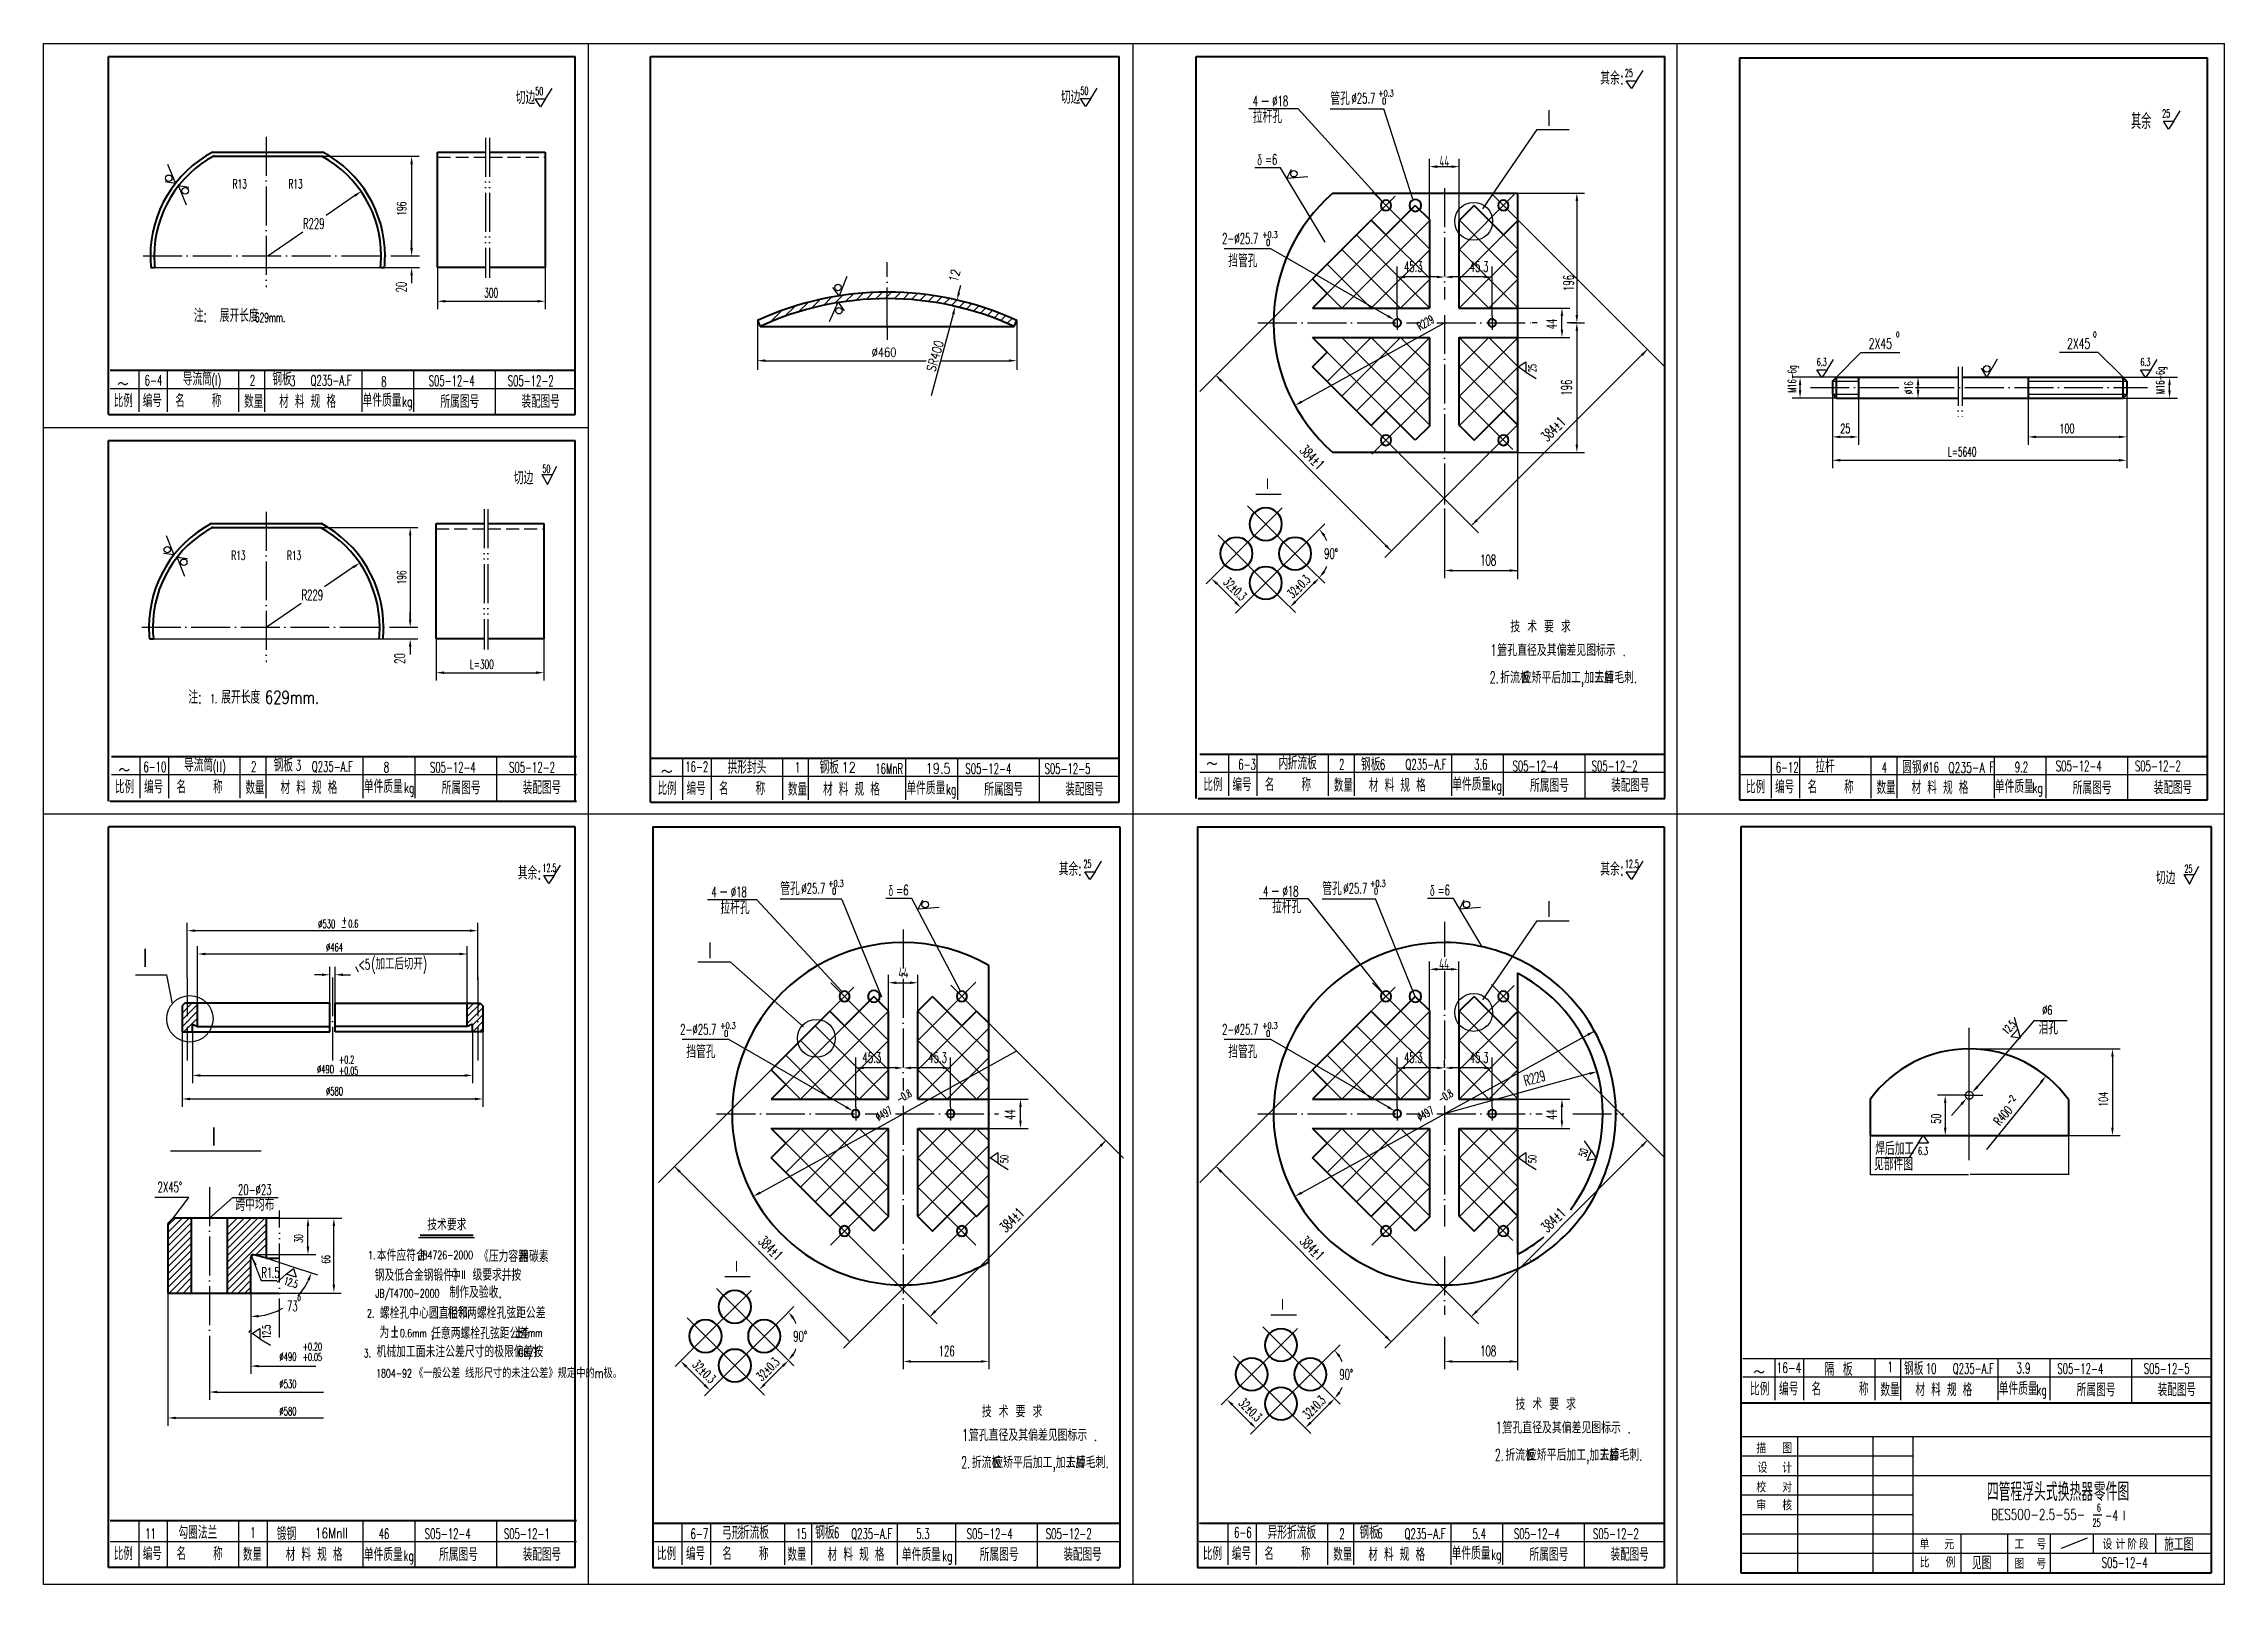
# Model space of a CAD drawing. Extents: x 0 to 3682, y 6 to 3078.
# Drawn here: x 0 to 841, y 6 to 600 of the extents above; entities that cross this region are included whole.
import ezdxf
from ezdxf.enums import TextEntityAlignment as Align

# ---------------------------------------------------------------- set-up
doc = ezdxf.new("R2010")
doc.units = 0
doc.header["$MEASUREMENT"] = 0
for name, pattern in [('SDHS', [21, 15, -2, 0, -2, 0, -2]), ('XS', [7, 5, -2]), ('ZHXS', [19, 15, -2, 0, -2])]:
    doc.linetypes.add(name, pattern=pattern)
doc.layers.get('0').update_dxf_attribs({"linetype": 'CONTINUOUS'})
doc.layers.get('DEFPOINTS').update_dxf_attribs({"linetype": 'CONTINUOUS'})
for name, color, linetype in [('1', 7, 'ZHXS'), ('2', 7, 'SDHS'), ('3', 7, 'XS'), ('4', 7, 'CONTINUOUS'), ('5', 7, 'CONTINUOUS'), ('FRAME', 1, 'CONTINUOUS')]:
    doc.layers.add(name, color=color, linetype=linetype)
doc.styles.add('9', font='greekc', dxfattribs={"width": 0.6})
doc.styles.add('FHZ', font='txt', dxfattribs={"width": 0.7, "bigfont": 'hztxt'})
doc.styles.add('HZ', font='TXT1', dxfattribs={"width": 0.6, "bigfont": 'hztxt'})
doc.styles.add('HZ1', font='txt', dxfattribs={"width": 0.65, "bigfont": 'HZTXT'})
doc.styles.add('ROMANC', font='txt', dxfattribs={"width": 0.75, "bigfont": 'hztxt'})
doc.styles.get("Standard").update_dxf_attribs({"font": 'isocp.shx', "width": 0.707, "bigfont": 'hztxt.shx'})
doc.dimstyles.get("Standard").update_dxf_attribs({"dimtxt": 0.18, "dimasz": 0.18, "dimexe": 0.18, "dimexo": 0.0625, "dimgap": 0.09, "dimtad": 0, "dimtih": 1, "dimtoh": 1, "dimdec": 4, "dimzin": 0, "dimdsep": 46, "dimtxsty": 'Standard', "dimcen": 0.09, "dimadec": 0, "dimazin": 0, "dimtfac": 1, "dimtdec": 4, "dimtofl": 0, "dimtmove": 0, "dimatfit": 3, "dimfxl": 0, "dimtolj": 1, "dimtzin": 0, "dimarcsym": 0})

msp = doc.modelspace()

# ---------------------------------------------------------------- texts
for s, height, style, width, p in [('其余:', 5, 'ROMANC', 0.75, (600.30519, 584.19116)), ('25', 3, 'HZ', 0.6, (609.80519, 587.19116)), ('切边', 5, 'HZ', 0.6, (182.07651, 576.66745)), ('50', 3, 'HZ', 0.6, (189.57651, 580.16745)), ('切边', 5, 'HZ', 0.6, (392.32921, 576.81408)), ('50', 3, 'HZ', 0.6, (399.82921, 580.31408)), ('管孔', 5, 'ROMANC', 0.75, (496.23353, 576.36729)), ('%%c25.7', 4, 'HZ', 0.6, (504.34491, 576.94817)), ('+0.3', 2.5, 'HZ', 0.6, (514.6997, 579.60427)), ('拉杆孔', 5, 'ROMANC', 0.75, (466.35992, 569.36729)), ('4', 4, 'HZ', 0.6, (466.30519, 575.86729)), ('%%c18', 4, 'HZ', 0.6, (473.80519, 575.86729)), ('0', 2.5, 'HZ', 0.6, (516.1997, 576.60427)), ('I', 6, 'HZ', 0.6, (579.86345, 568.36812)), ('其余', 6, 'HZ', 0.65, (804.99854, 567.07956)), ('25', 3, 'HZ', 0.6, (816.99854, 571.57956)), ('=6', 4, 'HZ', 0.6, (471.02359, 553.35876)), ('R13', 3.5, 'HZ', 0.6, (72.91418, 544.17489)), ('R13', 3.5, 'HZ', 0.6, (94.41418, 544.17489)), ('R229', 4, 'HZ', 0.6, (100.01787, 528.59997)), ('2-%%c25.7', 4, 'HZ', 0.6, (454.47385, 522.87162)), ('+0.3', 2.5, 'HZ', 0.6, (469.94877, 525.08142)), ('0', 2.5, 'HZ', 0.6, (471.44877, 522.08142)), ('挡管孔', 5, 'ROMANC', 0.75, (456.85687, 513.80611)), ('300', 3.5, 'HZ', 0.6, (169.91418, 502.17489)), ('注:', 5, 'HZ', 0.6, (57.91418, 492.67489)), ('展开长度', 5, 'HZ', 0.6, (67.91418, 492.67489)), ('629mm.', 3.5, 'HZ', 0.6, (81.50262, 492.67489)), ('0', 2, 'HZ', 0.65, (714.35567, 486.87146)), ('0', 2, 'HZ', 0.65, (790.35567, 486.87146)), ('%%C460', 3.5, 'HZ', 0.8, (319.30065, 479.27265)), ('2X45', 4, 'HZ', 0.65, (703.85567, 482.37146)), ('2X45', 4, 'HZ', 0.65, (780.35567, 482.37146)), ('6-4', 4, 'HZ', 0.6, (38.95552, 468.21633)), ('导流筒', 5, 'HZ', 0.6, (53.65827, 468.2367)), ('(I)', 4, 'HZ', 0.6, (64.74344, 468.22763)), ('2', 4, 'HZ', 0.6, (79.52749, 468.14619)), ('钢板', 5, 'HZ', 0.6, (88.18633, 468.19692)), ('3', 4, 'HZ', 0.6, (95.06221, 467.91308)), ('Q235-A.F', 4, 'HZ', 0.6, (102.94407, 468.14619)), ('8', 4, 'HZ', 0.6, (130.209, 467.66745)), ('S05-12-4', 4, 'HZ', 0.6, (148.5, 468)), ('S05-12-2', 4, 'HZ', 0.6, (179, 468)), ('6.3', 3, 'HZ', 0.6, (683.78788, 475.74994)), ('6.3', 3, 'HZ', 0.6, (808.60019, 475.74994)), ('比例', 5, 'HZ', 0.7, (27.05592, 459.8341)), ('编号', 5, 'HZ', 0.7, (38.24663, 459.8341)), ('名    称', 5, 'HZ', 0.7, (50.74818, 459.8341)), ('数量', 5, 'HZ', 0.7, (77.33638, 459.55432)), ('材 料 规 格', 5, 'HZ', 0.7, (90.86339, 459.55432)), ('单件质量', 5, 'ROMANC', 0.75, (123, 460)), ('kg', 4, 'HZ', 0.65, (138.25219, 460)), ('所属图号', 5, 'HZ', 0.6, (153, 459.5)), ('装配图号', 5, 'HZ', 0.7, (184.30483, 459.55432)), ('25', 3.5, 'HZ', 0.65, (692.85567, 449.87146)), ('100', 3.5, 'HZ', 0.65, (777.35567, 449.87146)), ('50', 3, 'HZ', 0.6, (192.36483, 434.56543)), ('L=5640', 3.5, 'HZ', 0.6, (734.35567, 440.87146)), ('切边', 5, 'HZ', 0.6, (181.36483, 430.06543)), ('I', 4, 'HZ', 0.6, (471.51428, 428.36729)), ('R13', 3.5, 'HZ', 0.6, (72.36483, 400.97872)), ('R13', 3.5, 'HZ', 0.6, (93.86483, 400.97872)), ('90%%d', 4, 'HZ', 0.6, (493.80519, 401.41082)), ('108', 4, 'HZ', 0.6, (554.00519, 398.86729)), ('R229', 4, 'HZ', 0.6, (99.46852, 385.4038)), ('技', 4.5, 'HZ1', 0.65, (565.63117, 373.01327)), ('术', 4.5, 'HZ1', 0.65, (572.13117, 373.01327)), ('要', 4.5, 'HZ1', 0.65, (578.63117, 373.01327)), ('求', 4.5, 'HZ1', 0.65, (585.13117, 373.01327)), ('L=300', 3.5, 'HZ', 0.6, (164.36483, 358.97872)), ('1.', 4.5, 'HZ', 0.6, (558.02515, 363.95454)), ('管孔直径及其偏差见图标示 .', 4.5, 'HZ1', 0.65, (560.64808, 363.91284)), ('2.', 4.5, 'HZ', 0.6, (557.65238, 353.37699)), ('折流板', 4.5, 'HZ1', 0.65, (561.72855, 353.39271)), ('应矫平后加工,加工后', 4.5, 'HZ1', 0.65, (570.04878, 353.39271)), ('去掉毛刺.', 4.5, 'HZ1', 0.65, (598.09524, 353.43025)), ('注:', 5, 'HZ', 0.6, (55.83886, 345.51994)), ('1.', 3.5, 'HZ', 0.6, (64.26021, 345.74056)), ('展开长度', 5, 'ROMANC', 0.75, (68.49762, 345.51994)), ('629mm.', 5, 'ROMANC', 0.75, (85.31661, 345.51994)), ('6-10', 4, 'HZ', 0.6, (38.5, 319.15929)), ('导流筒', 5, 'HZ', 0.6, (54.15827, 319.35697)), ('(I', 4, 'HZ', 0.6, (65.26, 319.26646)), ('I)', 4, 'HZ', 0.6, (67.98981, 319.26646)), ('2', 4, 'HZ', 0.6, (80.02749, 319.26646)), ('钢板', 5, 'HZ', 0.6, (88.68633, 319.31719)), ('3', 4, 'HZ', 0.6, (97.2713, 319.76646)), ('Q235-A.F', 4, 'HZ', 0.6, (103.44407, 319.26646)), ('8', 4, 'HZ', 0.6, (131.18562, 319.04203)), ('S05-12-4', 4, 'HZ', 0.6, (149, 319)), ('S05-12-2', 4, 'HZ', 0.6, (179.5, 319)), ('16-2', 4, 'HZ', 0.6, (247.47187, 319.23523)), ('拱形封头', 5, 'HZ', 0.6, (263.72861, 318.5)), ('1', 4, 'HZ', 0.6, (289.72861, 319)), ('钢板', 5, 'HZ', 0.6, (299.22861, 318.5)), ('12', 4, 'HZ', 0.8, (307.72861, 319)), ('16MnR', 4, 'HZ', 0.6, (320.72861, 318.5)), ('19.5', 4, 'HZ', 0.8, (340.17988, 318.55844)), ('S05-12-4', 4, 'HZ', 0.6, (355.5, 318.5)), ('S05-12-5', 4, 'HZ', 0.6, (386, 318.5)), ('6-3', 4, 'HZ', 0.6, (460.73046, 320.13347)), ('内', 5, 'HZ', 0.6, (476.23046, 320.13347)), ('折流板', 5, 'HZ', 0.6, (479.73046, 320.13347)), ('2', 4, 'HZ', 0.6, (499.57492, 320.13347)), ('钢板', 5, 'HZ', 0.6, (508.03604, 319.68982)), ('6', 4, 'HZ', 0.6, (515.29538, 320.06565)), ('Q235-A.F', 4, 'HZ', 0.6, (525.20493, 320.13347)), ('3.6', 4, 'HZ', 0.6, (551.64966, 320.1488)), ('S05-12-4', 4, 'HZ', 0.6, (566.5, 319.5)), ('S05-12-2', 4, 'HZ', 0.6, (597, 319.5)), ('6-12', 4, 'HZ', 0.6, (668, 319)), ('拉杆', 5, 'HZ', 0.65, (683.26347, 318.90187)), ('4', 4, 'HZ', 0.6, (708.90893, 318.90187)), ('圆钢', 5, 'HZ', 0.65, (716.76997, 318.51087)), ('%%c16', 4, 'HZ', 0.6, (724.76997, 319.01087)), ('Q235-A', 4, 'HZ', 0.65, (734.50894, 318.90187)), ('F', 4, 'HZ', 0.6, (750.38149, 319.06154)), ('9.2', 4, 'HZ', 0.6, (760.16928, 319.09242)), ('S05-12-4', 4, 'HZ', 0.6, (776, 319.5)), ('S05-12-2', 4, 'HZ', 0.6, (806.5, 319.5)), ('比例', 5, 'HZ', 0.7, (27.55592, 310.95437)), ('编号', 5, 'HZ', 0.7, (38.74663, 310.95437)), ('名    称', 5, 'HZ', 0.7, (51.24818, 310.95437)), ('数量', 5, 'HZ', 0.7, (77.83638, 310.67459)), ('材 料 规 格', 5, 'HZ', 0.7, (91.36339, 310.67459)), ('单件质量', 5, 'ROMANC', 0.75, (123.5, 311.12027)), ('kg', 4, 'HZ', 0.65, (138.99431, 311.12027)), ('所属图号', 5, 'HZ', 0.6, (153.5, 310.62027)), ('装配图号', 5, 'HZ', 0.7, (184.80483, 310.67459)), ('比例', 5, 'HZ', 0.7, (236.78453, 310.3341)), ('编号', 5, 'HZ', 0.7, (247.97523, 310.3341)), ('名    称', 5, 'HZ', 0.7, (260.47679, 310.3341)), ('数量', 5, 'HZ', 0.7, (287.06498, 310.05432)), ('材 料 规 格', 5, 'HZ', 0.7, (300.59199, 310.05432)), ('单件质量', 5, 'ROMANC', 0.75, (332.72861, 310.5)), ('kg', 4, 'HZ', 0.65, (348.00336, 310.5)), ('所属图号', 5, 'HZ', 0.6, (362.72861, 310)), ('装配图号', 5, 'HZ', 0.7, (394.03344, 310.05432)), ('比例', 5, 'HZ', 0.7, (447.28453, 311.8341)), ('编号', 5, 'HZ', 0.7, (458.47523, 311.8341)), ('名    称', 5, 'HZ', 0.7, (470.97679, 311.8341)), ('数量', 5, 'HZ', 0.7, (497.56498, 311.55432)), ('材 料 规 格', 5, 'HZ', 0.7, (511.09199, 311.55432)), ('单件质量', 5, 'ROMANC', 0.75, (543.22861, 312)), ('kg', 4, 'HZ', 0.65, (558.34182, 312)), ('所属图号', 5, 'HZ', 0.6, (573.22861, 311.5)), ('装配图号', 5, 'HZ', 0.7, (604.53344, 311.55432)), ('比例', 5, 'HZ', 0.7, (656.55592, 310.94941)), ('编号', 5, 'HZ', 0.7, (667.74663, 310.94941)), ('名    称', 5, 'HZ', 0.7, (680.24818, 310.94941)), ('数量', 5, 'HZ', 0.7, (706.83638, 310.66963)), ('材 料 规 格', 5, 'HZ', 0.7, (720.36339, 310.66963)), ('单件质量', 5, 'ROMANC', 0.75, (752.5, 311.11531)), ('kg', 4, 'HZ', 0.65, (767, 311.11531)), ('所属图号', 5, 'HZ', 0.6, (782.5, 310.61531)), ('装配图号', 5, 'HZ', 0.7, (813.80483, 310.66963)), ('其余:', 5, 'ROMANC', 0.75, (182.86883, 277.76058)), ('其余:', 5, 'HZ', 0.6, (391.49118, 279.26712)), ('25', 3, 'HZ', 0.6, (400.99118, 282.26712)), ('其余:', 5, 'ROMANC', 0.75, (600.30519, 279.26712)), ('12.5', 3, 'HZ', 0.6, (609.80519, 282.26712)), ('切边', 5, 'ROMANC', 0.75, (814.59801, 275.90449)), ('4', 4, 'HZ', 0.6, (257.49118, 270.94325)), ('拉杆孔', 5, 'HZ', 0.6, (260.99118, 264.44325)), ('%%C18', 4, 'HZ', 0.6, (264.99118, 270.94325)), ('管孔', 5, 'ROMANC', 0.75, (284.11221, 271.73614)), ('%%c25.7', 4, 'HZ', 0.6, (292.22359, 272.31702)), ('+0.3', 2.5, 'HZ', 0.6, (302.57838, 274.97312)), ('0', 2.5, 'HZ', 0.6, (304.07838, 271.97312)), ('=6', 4, 'HZ', 0.6, (328.80299, 271.64981)), ('4', 4, 'HZ', 0.6, (470.25494, 271.23614)), ('拉杆孔', 5, 'ROMANC', 0.75, (473.75494, 264.73614)), ('%%c18', 4, 'HZ', 0.6, (477.75494, 271.23614)), ('管孔', 5, 'ROMANC', 0.75, (493.11221, 271.73614)), ('%%c25.7', 4, 'HZ', 0.6, (501.22359, 272.31702)), ('+0.3', 2.5, 'HZ', 0.6, (511.57838, 274.97312)), ('0', 2.5, 'HZ', 0.6, (513.07838, 271.97312)), ('=6', 4, 'HZ', 0.6, (537.61701, 271.64981)), ('I', 6, 'HZ', 0.6, (579.86345, 263.36812)), ('%%C530', 3.2, 'HZ', 0.6, (105.90389, 259.02702)), ('+', 3, 'HZ', 0.6, (115.01778, 260.53347)), ('0.6', 3, 'HZ', 0.6, (117.48922, 259.21533)), ('%%C464', 3.2, 'HZ', 0.6, (108.90389, 250.02702)), ('-', 3, 'HZ', 0.6, (114.74318, 257.89719)), ('I', 6, 'HZ', 0.6, (256.30519, 247.44325)), ('I', 7, 'HZ', 0.6, (38.40389, 244.02702)), ('<5', 4, 'HZ', 0.6, (121.40389, 243.02702)), ('(加工后切开)', 4.5, 'HZ', 0.6, (126.40389, 243.02702)), ('2-%%c25.7', 4, 'HZ', 0.6, (245.47385, 217.94758)), ('+0.3', 2.5, 'HZ', 0.6, (260.94877, 220.15737)), ('0', 2.5, 'HZ', 0.6, (262.44877, 217.15737)), ('2-%%c25.7', 4, 'HZ', 0.6, (454.47385, 217.94758)), ('+0.3', 2.5, 'HZ', 0.6, (469.94877, 220.15737)), ('0', 2.5, 'HZ', 0.6, (471.44877, 217.15737)), ('泪孔', 5, 'ROMANC', 0.75, (769.34476, 218.04993)), ('挡管孔', 5, 'ROMANC', 0.75, (247.85687, 208.88207)), ('挡管孔', 5, 'ROMANC', 0.75, (456.85687, 208.88207)), ('%%C490', 3.2, 'HZ', 0.6, (105.40389, 203.02702)), ('+0.2', 3, 'HZ', 0.6, (113.91937, 206.81916)), ('+0.05', 3, 'HZ', 0.6, (113.91937, 202.53519)), ('%%C580', 3.2, 'HZ', 0.6, (108.90389, 194.52702)), ('I', 7, 'HZ', 0.6, (64.94415, 175.15878)), ('焊后加工', 5, 'ROMANC', 0.75, (706.34838, 171.54993)), ('见部件图', 5, 'ROMANC', 0.75, (705.9125, 165.54993)), ('6.3', 3, 'HZ', 0.6, (722.84476, 171.54993)), ('2X45%%D', 4, 'HZ', 0.6, (43.94415, 157.15878)), ('20-%%C23', 4, 'HZ', 0.6, (74.94415, 156.15878)), ('跨中均布', 5, 'ROMANC', 0.75, (74, 150)), ('技术要求', 4.5, 'HZ', 0.7, (147.93915, 142.42892)), ('本件应符合', 4.5, 'HZ', 0.7, (128.50136, 130.61052)), ('《压力容器', 4.5, 'HZ', 0.7, (167.91052, 130.29511)), ('用碳素', 4.5, 'HZ', 0.7, (183.42122, 130.25359)), ('R1', 4, 'HZ', 0.6, (83.94415, 124.15878)), ('.5', 4, 'HZ', 0.6, (87.94415, 124.15878)), ('1.', 3.15, 'HZ', 0.7, (125.1549, 131.31938)), ('钢及低合金钢锻件》', 4.5, 'HZ', 0.7, (127.68246, 123.0029)), ('JB4726-2000', 3.15, 'HZ', 0.7, (144.56041, 131.40711)), ('中', 4.5, 'HZ', 0.7, (157.13915, 122.87367)), ('II', 3.15, 'ROMANC', 0.75, (161.1549, 123.85721)), ('级要求.', 4.5, 'HZ', 0.7, (165.40272, 123.12569)), ('并按', 4.5, 'HZ', 0.7, (176.6161, 123.04585)), ('I', 4, 'HZ', 0.6, (266.78749, 126.63297)), ('JB/T4700-2000', 3.15, 'HZ', 0.7, (127.97553, 116.60323)), ('制作及验收.', 4.5, 'HZ', 0.7, (156.5072, 116.39483)), ('73', 4, 'HZ', 0.6, (93.88217, 111.28247)), ('0', 2, 'HZ', 0.6, (97.88217, 115.28247)), ('2.', 3.15, 'HZ', 0.7, (124.71277, 108.86867)), ('螺栓孔中心圆直径和', 4.5, 'HZ', 0.7, (129.66277, 108.41867)), ('相邻两螺栓孔弦距公差', 4.5, 'HZ', 0.7, (155.76277, 108.41867)), ('I', 4, 'HZ', 0.6, (477.4057, 111.91422)), ('为', 4.5, 'HZ', 0.7, (129.4986, 100.91475)), ('+', 4.5, 'HZ', 0.7, (133.58798, 101.78336)), ('-', 4.5, 'HZ', 0.7, (133.58798, 99.53336)), ('0.6mm', 3.15, 'HZ', 0.7, (137.4111, 101.29569)), ('任意两螺栓孔弦距公差', 4.5, 'HZ', 0.7, (149.43524, 100.58041)), (',', 4.5, 'HZ', 0.7, (149.3372, 101.54503)), ('+', 4.5, 'HZ', 0.7, (181.55613, 101.56331)), ('-', 4.5, 'HZ', 0.7, (181.55613, 99.31331)), ('1mm', 3.15, 'HZ', 0.7, (184.88008, 101.41344)), ('90%%d', 4, 'HZ', 0.6, (289.0784, 99.6765)), ('%%c490', 3.2, 'HZ', 0.6, (90.94415, 92.15878)), ('+0.20', 3, 'HZ', 0.6, (99.94415, 96.15878)), ('+0.05', 3, 'HZ', 0.6, (99.94415, 92.15878)), ('3.', 3.15, 'HZ', 0.7, (123.453, 93.5257)), ('机械加工面未注公差尺寸的极限偏差按', 4.5, 'HZ', 0.7, (128.403, 93.5257)), ('GB/T', 3.15, 'HZ', 0.7, (183.08812, 93.80749)), ('126', 4, 'HZ', 0.6, (345.19118, 93.94325)), ('108', 4, 'HZ', 0.6, (554.00519, 93.94325)), ('%%c530', 3.2, 'HZ', 0.6, (90.94415, 81.65878)), ('1804-92', 3.15, 'HZ', 0.7, (128.23185, 85.76772)), ('《一般公差 线形尺寸的未注公差》规定中的m极。', 3.78, 'HZ', 0.7, (142.84941, 85.55931)), ('90%%d', 4, 'HZ', 0.6, (499.69661, 84.95775)), ('比例', 5, 'ROMANC', 0.75, (658.05592, 78.8341)), ('16-4', 4, 'HZ1', 0.65, (668.27139, 87.5)), ('编号', 5, 'ROMANC', 0.75, (669.24663, 78.8341)), ('名    称', 5, 'ROMANC', 0.75, (681.74818, 78.8341)), ('隔 板', 5, 'ROMANC', 0.75, (686.79069, 86.43497)), ('1', 4, 'HZ', 0.6, (711.05516, 87.84674)), ('钢板', 5, 'HZ', 0.6, (717.46537, 86.75904)), ('10', 4, 'HZ', 0.6, (725.8316, 87.1989)), ('Q235-A.F', 4, 'HZ', 0.6, (736.26671, 87.1989)), ('3.9', 4, 'HZ', 0.65, (760.70712, 87.358)), ('S05-12-4', 4, 'HZ', 0.6, (776.5869, 87.17948)), ('S05-12-5', 4, 'HZ', 0.6, (809.90472, 87.17948)), ('技', 4.5, 'HZ1', 0.65, (567.62089, 73.2732)), ('术', 4.5, 'HZ1', 0.65, (574.12089, 73.2732)), ('要', 4.5, 'HZ1', 0.65, (580.62089, 73.2732)), ('求', 4.5, 'HZ1', 0.65, (587.12089, 73.2732)), ('数量', 5, 'ROMANC', 0.75, (708.33638, 78.55432)), ('材 料 规 格', 5, 'HZ', 0.7, (721.86339, 78.55432)), ('装配图号', 5, 'HZ', 0.7, (815.30483, 78.55432)), ('%%c580', 3.2, 'HZ', 0.6, (90.94415, 71.15878)), ('技', 4.5, 'HZ1', 0.65, (361.82227, 70.41397)), ('术', 4.5, 'HZ1', 0.65, (368.32227, 70.41397)), ('要', 4.5, 'HZ1', 0.65, (374.82227, 70.41397)), ('求', 4.5, 'HZ1', 0.65, (381.32227, 70.41397)), ('1.', 4.5, 'HZ', 0.6, (560.01487, 64.21446)), ('管孔直径及其偏差见图标示 .', 4.5, 'HZ1', 0.65, (562.63781, 64.17276)), ('1.', 4.5, 'HZ', 0.6, (354.21625, 61.35524)), ('管孔直径及其偏差见图标示 .', 4.5, 'HZ1', 0.65, (356.83918, 61.31353)), ('描', 4, 'HZ', 0.7, (660.5, 56.5)), ('图', 4, 'HZ', 0.7, (670.5, 56.5)), ('2.', 4.5, 'HZ', 0.6, (353.84348, 50.77768)), ('折流板', 4.5, 'HZ1', 0.65, (357.91965, 50.79341)), ('应矫平后加工,加工后', 4.5, 'HZ1', 0.65, (366.23988, 50.79341)), ('去掉毛刺.', 4.5, 'HZ1', 0.65, (394.28635, 50.83094)), ('2.', 4.5, 'HZ', 0.6, (559.64211, 53.63691)), ('折流板', 4.5, 'HZ1', 0.65, (563.71828, 53.65263)), ('应矫平后加工,加工后', 4.5, 'HZ1', 0.65, (572.03851, 53.65263)), ('去掉毛刺.', 4.5, 'HZ1', 0.65, (600.08497, 53.69017)), ('设', 4, 'HZ', 0.7, (661, 49)), ('计', 4, 'HZ', 0.7, (670.5, 49)), ('校', 4, 'HZ', 0.7, (660.5, 41.5)), ('对', 4, 'HZ', 0.7, (670.5, 41.5)), ('四管程浮头式换热器', 7, 'HZ1', 0.65, (749.39999, 38.15876)), ('零件图', 7, 'HZ1', 0.65, (790.64688, 38.25617)), ('审', 4, 'HZ', 0.7, (660.5, 34.5)), ('核', 4, 'HZ', 0.7, (670.5, 34.5)), ('BES500-2.5-55-', 4.2, 'HZ1', 0.7, (751.05706, 30.8332)), ('6', 3, 'HZ', 0.6, (791.82419, 34.09044)), ('-4', 4.2, 'HZ', 0.6, (794.99162, 30.46431)), ('I', 3.6, 'FHZ', 0.7, (801.93932, 30.74624)), ('11', 4, 'HZ', 0.6, (39.15363, 23.5)), ('勾圈法兰', 5, 'ROMANC', 0.75, (52, 23.5)), ('1', 4, 'HZ', 0.6, (79.71507, 24)), ('锻钢', 5, 'ROMANC', 0.75, (89.91522, 23)), ('16MnII', 4, 'ROMANC', 0.75, (104.59006, 23.76189)), ('46', 4, 'HZ', 0.6, (129.18852, 23.5)), ('S05-12-4', 4, 'HZ', 0.6, (147, 23.5)), ('S05-12-1', 4, 'HZ', 0.6, (177.5, 23.5)), ('6-7', 4, 'HZ', 0.6, (249.5, 23.5)), ('弓形', 5, 'HZ', 0.6, (261.62232, 23.30209)), ('折流板', 5, 'HZ', 0.6, (268.5, 23.5)), ('15', 4, 'HZ', 0.6, (290.12937, 23.5)), ('钢板', 5, 'HZ', 0.6, (297.54416, 23.5)), ('6', 4, 'HZ', 0.6, (304.8035, 23.87583)), ('Q235-A.F', 4, 'HZ', 0.6, (311.45456, 23.5)), ('5.3', 4, 'HZ', 0.6, (336.53638, 23.5)), ('S05-12-4', 4, 'HZ', 0.6, (356, 23.5)), ('S05-12-2', 4, 'HZ', 0.6, (386.5, 23.5)), ('6-6', 4, 'HZ', 0.6, (459.06761, 24)), ('异形折流板', 5, 'HZ', 0.6, (472, 23.5)), ('2', 4, 'HZ', 0.6, (499.7039, 23.5)), ('钢板', 5, 'HZ', 0.6, (507.44546, 23.5)), ('6', 4, 'HZ', 0.6, (514.35106, 23.71061)), ('Q235-A.F', 4, 'HZ', 0.6, (524.83507, 23.5)), ('5.4', 4, 'HZ', 0.6, (551.06235, 23.5)), ('S05-12-4', 4, 'HZ', 0.6, (567, 23.5)), ('S05-12-2', 4, 'HZ', 0.6, (597.5, 23.5)), ('25', 3, 'HZ', 0.6, (790.20323, 28.29213)), ('比例', 5, 'HZ', 0.7, (27.05592, 15.3341)), ('编号', 5, 'HZ', 0.7, (38.24663, 15.3341)), ('名    称', 5, 'HZ', 0.7, (51.24818, 15.3341)), ('数量', 5, 'HZ', 0.7, (76.83638, 15.05432)), ('材 料 规 格', 5, 'HZ', 0.7, (93.36339, 15.05432)), ('单件质量', 5, 'ROMANC', 0.75, (123.5, 15)), ('kg', 4, 'HZ', 0.65, (138.81625, 15.09061)), ('所属图号', 5, 'HZ', 0.6, (152.5, 15)), ('装配图号', 5, 'HZ', 0.7, (184.80483, 15.05432)), ('比例', 5, 'HZ', 0.7, (236.55592, 15.3341)), ('编号', 5, 'HZ', 0.7, (247.74663, 15.3341)), ('名    称', 5, 'HZ', 0.7, (261.74818, 15.3341)), ('数量', 5, 'HZ', 0.7, (286.83638, 15.05432)), ('材 料 规 格', 5, 'HZ', 0.7, (302.36339, 15.05432)), ('单件质量', 5, 'ROMANC', 0.75, (331, 15)), ('kg', 4, 'HZ', 0.65, (346.53127, 15)), ('所属图号', 5, 'HZ', 0.6, (361, 15)), ('装配图号', 5, 'HZ', 0.7, (393.30483, 15.05432)), ('比例', 5, 'HZ', 0.7, (447.05592, 15.3341)), ('编号', 5, 'HZ', 0.7, (458.24663, 15.3341)), ('名    称', 5, 'HZ', 0.7, (470.74818, 15.3341)), ('数量', 5, 'HZ', 0.7, (497.33638, 15.05432)), ('材 料 规 格', 5, 'HZ', 0.7, (510.86339, 15.05432)), ('单件质量', 5, 'ROMANC', 0.75, (543, 15.5)), ('kg', 4, 'HZ', 0.65, (558.24917, 15.5)), ('所属图号', 5, 'HZ', 0.6, (573, 15)), ('装配图号', 5, 'HZ', 0.7, (604.30483, 15.05432)), ('单', 4, 'HZ', 0.7, (723.5, 19.5)), ('比', 4, 'HZ', 0.7, (723.5, 12.5)), ('元', 4, 'HZ', 0.7, (733, 19.5)), ('例', 4, 'HZ', 0.7, (733.5, 12.5)), ('见图', 5, 'ROMANC', 0.75, (743.64127, 11.77323)), ('工', 4, 'HZ', 0.7, (760, 19.5)), ('号', 4, 'HZ', 0.7, (768.5, 19.5)), ('设', 4, 'HZ', 0.7, (794, 19.5)), ('计', 4, 'HZ', 0.7, (799, 19.5)), ('阶', 4, 'HZ', 0.7, (803.5, 19.5)), ('段', 4, 'HZ', 0.7, (808, 19.5)), ('施工图', 5, 'ROMANC', 0.75, (817.80352, 18.92103)), ('图', 4, 'HZ', 0.7, (760, 12)), ('号', 4, 'HZ', 0.7, (768.5, 12)), ('S05-12-4', 4, 'HZ', 0.6, (793.72342, 12.38304))]:
    msp.add_text(s, height=height, dxfattribs=dict(style=style, width=width)).set_placement(p)
at = {"style": 'HZ'}
for s, height, rotation, width, p in [('196', 3.5, 90, 0.6, (139.80815, 533.67745)), ('20', 4, 90, 0.6, (139.91418, 504.07489)), ('12', 3.5, 74, 0.8, (352.30065, 507.77265)), ('R229', 3.2, 30, 0.6, (530.80519, 489.36729)), ('44', 4, 90, 0.6, (583.53362, 489.92404)), ('SR400', 3.5, 74, 0.8, (343.80065, 473.27265)), ('M16-6g', 3.2, 90, 0.6, (675.85567, 465.37146)), ('M16-6g', 3.2, 90, 0.6, (817.85567, 464.87146)), ('%%c16', 3.2, 90, 0.6, (720.85567, 464.87146)), ('384%%p1', 4, 45, 0.6, (579.88829, 446.27881)), ('384%%p1', 4, 315, 0.6, (484.07216, 442.88964)), ('196', 3.5, 90, 0.6, (139.80815, 391.50338)), ('32%%p0.3', 3.5, 315, 0.6, (454.65326, 392.08191)), ('32%%p0.3', 3.5, 45, 0.6, (481.7224, 385.89352)), ('20', 4, 90, 0.6, (139.36483, 360.87872)), ('-0.8', 3, 30, 0.6, (329.99118, 191.44325)), ('-0.8', 3, 30, 0.6, (538.80519, 191.44325)), ('-2', 2.5, 49, 0.65, (758.34476, 190.54993)), ('%%C497', 3.2, 30, 0.6, (321.99118, 184.44325)), ('44', 4, 90, 0.6, (374.7196, 185)), ('%%c497', 3.2, 30, 0.6, (530.80519, 184.44325)), ('44', 4, 90, 0.6, (583.53362, 185)), ('R400', 3.5, 49, 0.65, (754.34476, 182.54993)), ('50', 3, 90, 0.6, (371.99118, 168.44325)), ('50', 3, 90, 0.6, (575.61689, 168.44325)), ('50', 3, 73.03251522, 0.6, (594.77476, 170.54694)), ('384%%p1', 4, 45, 0.6, (371.07428, 141.35477)), ('384%%p1', 4, 45, 0.6, (579.88829, 141.35477)), ('30', 3.2, 90, 0.6, (99.94415, 137.65878)), ('384%%p1', 4, 315, 0.6, (275.25815, 137.9656)), ('384%%p1', 4, 315, 0.6, (484.07216, 137.9656)), ('66', 3.2, 90, 0.6, (110.44415, 129.65878)), ('12.5', 3, 343, 0.6, (92.4169, 121.72505)), ('12.5', 3, 90, 0.6, (87.44415, 100.65878)), ('32%%p0.3', 3.5, 45, 0.6, (276.9956, 84.1592)), ('32%%p0.3', 3.5, 315, 0.6, (249.92647, 90.34759)), ('32%%p0.3', 3.5, 315, 0.6, (460.54468, 75.62884)), ('32%%p0.3', 3.5, 45, 0.6, (487.61382, 69.44045))]:
    msp.add_text(s, height=height, rotation=rotation, dxfattribs=dict(at, width=width)).set_placement(p)
at = {"style": 'HZ', "width": 0.6}
for p in [(528.2, 514.03617), (553.59378, 514.03617), (319.38599, 209.11212), (344.77976, 209.11212), (528.2, 209.11212), (553.59378, 209.11212)]:
    msp.add_text('45.3', height=4, dxfattribs=at).set_placement(p, align=Align.MIDDLE_CENTER)
for s, rotation, p in [('196', 90, (588.08021, 507.7215)), ('196', 90, (587.28365, 467.38004)), ('R229', 15.44909566, (575.00454, 201.18298))]:
    msp.add_text(s, height=4, rotation=rotation, dxfattribs=at).set_placement(p, align=Align.MIDDLE_CENTER)
at = {"color": 0, "linetype": 'ByBlock', "style": 'HZ', "width": 0.65}
msp.add_text('%%C6', height=3.5, dxfattribs=at).set_placement((770.75488, 225.64298))
for s, p in [('104', (796.09476, 190.04331)), ('50', (731.59476, 183.59368))]:
    msp.add_text(s, height=3.5, rotation=90, dxfattribs=at).set_placement(p)
at = {"layer": '4', "style": 'HZ', "width": 0.6}
msp.add_text('所属图号', height=5, dxfattribs=at).set_placement((784, 78.5))

# ---------------------------------------------------------------- blocks, each defined once
blk = doc.blocks.new('*X4')
at = {"color": 0}
for p, q in [((472, 546.25), (475.75, 550)), ((472, 548.9), (473.1, 550)), ((472, 543.59), (478, 549.59)), ((472, 540.94), (478, 546.94)), ((472.71, 539), (478, 544.29)), ((475.36, 539), (476, 539.64)), ((477.57, 541.21), (478, 541.64))]:
    blk.add_line(p, q, dxfattribs=at)
blk = doc.blocks.new('*X3')
at = {"color": 0}
for p, q in [((582, 547.53), (584.47, 550)), ((582, 544.88), (587.06, 549.94)), ((582, 542.23), (588, 548.23)), ((584, 541.57), (588, 545.57)), ((584.08, 539), (588, 542.92)), ((586.73, 539), (588, 540.27))]:
    blk.add_line(p, q, dxfattribs=at)
blk = doc.blocks.new('V3Z')
for p, q in [((-2, 2.5), (2, 2.5)), ((0, -0.5), (-2, 2.5)), ((2, 2.5), (0, -0.5)), ((2, 2.5), (4.5, 6.5))]:
    blk.add_line(p, q)
at = {"style": 'HZ', "width": 0.6}
blk.add_text('12.5', height=3, dxfattribs=at).set_placement((-2.5, 4))
blk = doc.blocks.new('V0', base_point=(433.5, 362.5))
for p, q in [((433.5, 362.5), (431.5, 366)), ((437.5, 369.5), (433.5, 362.5))]:
    blk.add_line(p, q)
blk.add_circle((433.5, 365.75), 1.25)
blk = doc.blocks.new('*X6')
at = {"color": 0}
for p, q in [((723.98, 409.32), (726.85, 412.19)), ((728, 409.8), (730.75, 412.56)), ((731.86, 410.13), (734.52, 412.79)), ((735.6, 410.33), (738.17, 412.9)), ((739.21, 410.41), (741.71, 412.9)), ((742.72, 410.38), (745.14, 412.8)), ((746.13, 410.25), (748.49, 412.61)), ((749.44, 410.03), (751.75, 412.34)), ((694.84, 401.39), (699.22, 405.77)), ((700.59, 403.61), (704.54, 407.55)), ((705.87, 405.35), (709.49, 408.97)), ((710.78, 406.72), (714.15, 410.1)), ((715.4, 407.81), (718.58, 410.99)), ((719.79, 408.66), (722.8, 411.67)), ((752.67, 409.73), (754.93, 411.98)), ((755.82, 409.34), (758.03, 411.55)), ((758.9, 408.88), (761.07, 411.05)), ((761.91, 408.35), (764.03, 410.48)), ((764.85, 407.76), (766.94, 409.85)), ((767.72, 407.1), (769.78, 409.16)), ((770.54, 406.38), (772.57, 408.41)), ((773.29, 405.6), (775.3, 407.6)), ((775.99, 404.76), (777.98, 406.75)), ((778.64, 403.88), (780.6, 405.84)), ((781.24, 402.94), (783.18, 404.88)), ((783.79, 401.95), (785.71, 403.87)), ((786.29, 400.91), (788.19, 402.81))]:
    blk.add_line(p, q, dxfattribs=at)
blk = doc.blocks.new('BL')
at = {"layer": '5'}
for centre, radius, start, end in [((1.27, -0.34), 1.12, 49.07788, 162.09786), ((2.91, 1.38), 1.26, 223.92906, 329.5545)]:
    blk.add_arc(centre, radius, start, end, dxfattribs=at)
blk = doc.blocks.new('TK-10')
at = {"style": '9', "width": 0.6}
blk.add_text('d', height=4, dxfattribs=at).set_placement((1, 1.5))
blk = doc.blocks.new('V2F')
for p, q in [((-2, -2.5), (0, 0.5)), ((0, 0.5), (2, -2.5)), ((-2, -2.5), (-4.5, -6.5)), ((2, -2.5), (-2, -2.5))]:
    blk.add_line(p, q)
at = {"style": 'HZ', "width": 0.6}
blk.add_text('25', height=3, dxfattribs=at).set_placement((-2, -6.5))
blk = doc.blocks.new('L')
at = {"layer": '4'}
blk.add_blockref('BL', (2.98, 2.54), dxfattribs=at)
blk = doc.blocks.new('*D22')
at = {"color": 0, "lineweight": -2}
for p, q in [((534.42, 532.19), (534.42, 555.57)), ((545.96, 531.97), (545.96, 555.57)), ((537.42, 552.57), (542.96, 552.57))]:
    blk.add_line(p, q, dxfattribs=at)
at = {"color": 0}
for points in [[(537.42, 553.07), (537.42, 552.07), (534.42, 552.57)], [(542.96, 553.07), (542.96, 552.07), (545.96, 552.57)]]:
    blk.add_solid(points, dxfattribs=at)
at = {"layer": 'DEFPOINTS', "color": 0}
for p in [(545.96, 552.57), (534.42, 532.19), (545.96, 531.97)]:
    blk.add_point(p, dxfattribs=at)
at = {"color": 0, "insert": (540.19, 554.66), "char_height": 4, "attachment_point": 5}
blk.add_mtext('\\A1;44', dxfattribs=at)
blk = doc.blocks.new('*D23')
at = {"color": 0, "lineweight": -2}
for p, q in [((325.83, 227.04), (325.83, 240.94)), ((328.83, 237.94), (334.15, 237.94)), ((337.15, 227.04), (337.15, 240.94))]:
    blk.add_line(p, q, dxfattribs=at)
at = {"color": 0}
for points in [[(328.83, 238.44), (328.83, 237.44), (325.83, 237.94)], [(334.15, 238.44), (334.15, 237.44), (337.15, 237.94)]]:
    blk.add_solid(points, dxfattribs=at)
at = {"layer": 'DEFPOINTS', "color": 0}
for p in [(337.15, 237.94), (325.83, 227.04), (337.15, 227.04)]:
    blk.add_point(p, dxfattribs=at)
at = {"color": 0, "insert": (331.62, 241.88), "char_height": 4, "attachment_point": 5}
blk.add_mtext('\\A1;44', dxfattribs=at)
blk = doc.blocks.new('*D24')
at = {"color": 0, "lineweight": -2}
for p, q in [((534.42, 227.27), (534.42, 246.13)), ((545.73, 226.81), (545.73, 246.13)), ((537.42, 243.13), (542.73, 243.13))]:
    blk.add_line(p, q, dxfattribs=at)
at = {"color": 0}
for points in [[(537.42, 243.63), (537.42, 242.63), (534.42, 243.13)], [(542.73, 243.63), (542.73, 242.63), (545.73, 243.13)]]:
    blk.add_solid(points, dxfattribs=at)
at = {"layer": 'DEFPOINTS', "color": 0}
for p in [(545.73, 243.13), (534.42, 227.27), (545.73, 226.81)]:
    blk.add_point(p, dxfattribs=at)
at = {"color": 0, "insert": (540.08, 245.22), "char_height": 4, "attachment_point": 5}
blk.add_mtext('\\A1;44', dxfattribs=at)
blk = doc.blocks.new('*D25')
at = {"color": 0, "lineweight": -2}
for p, q in [((704.34, 178.99), (704.34, 163.87)), ((780.84, 178.99), (780.84, 163.87)), ((704.52, 164.05), (742.26, 164.05)), ((780.66, 164.05), (742.92, 164.05))]:
    blk.add_line(p, q, dxfattribs=at)
at = {"color": 0}
for points in [[(704.52, 164.08), (704.52, 164.02), (704.34, 164.05)], [(780.66, 164.08), (780.66, 164.02), (780.84, 164.05)]]:
    blk.add_solid(points, dxfattribs=at)
at = {"layer": 'DEFPOINTS', "color": 0}
for p in [(704.34, 179.05), (780.84, 179.05), (780.84, 164.05)]:
    blk.add_point(p, dxfattribs=at)
at = {"color": 0, "insert": (742.59, 164.05), "char_height": 0.18, "attachment_point": 5}
blk.add_mtext('\\A1;462', dxfattribs=at)
blk = doc.blocks.new('V2', base_point=(443, 362.5))
for p, q in [((440.74, 366.27), (443, 362.5)), ((440.74, 366.27), (444.5, 366.27)), ((443, 362.5), (446.5, 369.5))]:
    blk.add_line(p, q)
at = {"style": 'HZ', "width": 0.6}
blk.add_text('25', height=3, dxfattribs=at).set_placement((441, 367))
blk = doc.blocks.new('ZL4')
at = {"layer": '4', "style": 'HZ', "width": 0.65}
for s, height, p in [('单件质量', 5, (1.5, 2.5)), ('kg', 4, (16, 2.5))]:
    blk.add_text(s, height=height, dxfattribs=at).set_placement(p)

# ---------------------------------------------------------------- dimensions: what is measured, and where the dimension line sits
for base, p1, p2, picture, middle in [((545.96205, 552.57209), (534.41992, 532.19369), (545.96205, 531.96527), '*D22', (540.19098, 554.66209)), ((545.73363, 243.12609), (534.41992, 227.26965), (545.73363, 226.8128), '*D24', (540.07677, 245.21609))]:
    dim = msp.add_linear_dim(base=base, p1=p1, p2=p2, text='44', dimstyle='Standard', override={"dimtxt": 4, "dimasz": 3, "dimexe": 3, "dimexo": 0, "dimtad": 1, "dimtih": 0, "dimtoh": 0, "dimtmove": 2})
    dim.commit()
    dim.dimension.update_dxf_attribs({"geometry": picture, "text_midpoint": middle})
dim = msp.add_linear_dim(base=(337.14803, 237.9446), p1=(325.83433, 227.04122), p2=(337.14803, 227.04122), text='44', dimstyle='Standard', override={"dimtxt": 4, "dimasz": 3, "dimexe": 3, "dimexo": 0, "dimtad": 1, "dimtih": 0, "dimtoh": 0, "dimtmove": 2})
dim.commit()
dim.dimension.update_dxf_attribs({"geometry": '*D23', "text_midpoint": (331.61934, 241.88126), "dimtype": 160})
dim = msp.add_linear_dim(base=(780.84476, 164.04993), p1=(704.34476, 179.04993), p2=(780.84476, 179.04993), text='462', dimstyle='Standard')
dim.commit()
dim.dimension.update_dxf_attribs({"geometry": '*D25', "text_midpoint": (742.59476, 164.04993), "dimtype": 160})

# ---------------------------------------------------------------- linework, layer by layer
for p, q in [((0, 303), (0, 600)), ((0, 600), (841, 600)), ((210, 600), (210, 303)), ((420, 600), (420, 303)), ((630, 6), (630, 600)), ((841, 303), (841, 600)), ((614.30519, 585.69116), (616.80519, 589.69116)), ((193.57651, 578.66745), (196.07651, 582.66745)), ((403.82921, 578.81408), (406.32921, 582.81408)), ((610.30519, 585.69116), (614.30519, 585.69116)), ((612.30519, 582.69116), (610.30519, 585.69116)), ((614.30519, 585.69116), (612.30519, 582.69116)), ((189.57651, 578.66745), (193.57651, 578.66745)), ((191.57651, 575.66745), (189.57651, 578.66745)), ((193.57651, 578.66745), (191.57651, 575.66745)), ((399.82921, 578.81408), (403.82921, 578.81408)), ((401.82921, 575.81408), (399.82921, 578.81408)), ((403.82921, 578.81408), (401.82921, 575.81408)), ((483.84073, 574.86729), (464.80519, 574.86729)), ((469.80519, 577.86729), (472.30519, 577.86729)), ((516, 539.5), (483.84073, 574.86729)), ((496.1899, 574.86729), (516.80519, 574.86729)), ((528, 540), (516.80519, 574.86729)), ((821.49854, 570.07956), (823.99854, 574.07956)), ((575.86345, 566.86812), (554.86345, 536.36812)), ((575.86345, 566.86812), (588.36345, 566.86812)), ((817.49854, 570.07956), (821.49854, 570.07956)), ((819.49854, 567.07956), (817.49854, 570.07956)), ((821.49854, 570.07956), (819.49854, 567.07956)), ((107.27848, 556.62932), (144.87731, 556.62932)), ((141.91418, 555.12932), (141.91418, 521.17489)), ((477.05564, 552.1545), (467.05564, 552.1545)), ((494.16008, 523.41905), (477.05564, 552.1545)), ((119.95249, 541.32104), (108.93242, 533.71565)), ((521.21331, 541.15765), (512.02092, 531.96527)), ((512.43793, 542.86197), (534.41992, 520.87998)), ((567.11727, 541.80678), (545.73363, 520.42314)), ((558.33642, 542.21832), (568.58947, 531.96527)), ((568.36104, 542.34179), (594.28365, 542.34179)), ((591.28365, 539.34179), (591.28365, 495.36729)), ((534.41992, 531.73685), (500.70721, 498.02414)), ((545.73363, 532.19369), (568.36104, 509.56627)), ((568.58947, 531.96527), (625.28185, 475.27288)), ((86.41418, 518.17489), (99.90332, 527.4843)), ((141.91418, 521.17489), (141.91418, 524.17489)), ((517.67778, 526.30841), (495.05036, 503.681)), ((506.36407, 526.30841), (534.64834, 498.02414)), ((517.67778, 526.30841), (534.41992, 509.56627)), ((562.93261, 526.30841), (545.73363, 509.10943)), ((562.93261, 526.30841), (568.36104, 520.87998)), ((41.38849, 513.67489), (131.43987, 513.67489)), ((86.32418, 518.17489), (86.50418, 518.17489)), ((86.41418, 518.08489), (86.41418, 518.26489)), ((131.43987, 513.67489), (129.91418, 513.67489)), ((131.43987, 513.67489), (144.91418, 513.67489)), ((136.41418, 518.17489), (144.91418, 518.17489)), ((136.41418, 518.17489), (144.91418, 518.17489)), ((151.91418, 513.67489), (151.91418, 497.67489)), ((193.41418, 513.67489), (193.41418, 497.67489)), ((495.05036, 514.9947), (512.02092, 498.02414)), ((500.70721, 520.65156), (523.33463, 498.02414)), ((534.41992, 520.42314), (512.02092, 498.02414)), ((522, 494.88527), (522, 514.05415)), ((545.73363, 520.87998), (568.58947, 498.02414)), ((568.36104, 520.42314), (545.96205, 498.02414)), ((558.61039, 494.88527), (558.61039, 514.05415)), ((141.91418, 510.67489), (141.91418, 507.67489)), ((489.39351, 509.33785), (445.93209, 465.87643)), ((534.41992, 509.10943), (523.33463, 498.02414)), ((537.30519, 510.03617), (525, 510.03617)), ((555.61039, 510.03617), (543.30519, 510.03617)), ((545.73363, 509.56627), (557.27576, 498.02414)), ((568.36104, 509.10943), (557.27576, 498.02414)), ((154.91418, 500.67489), (190.41418, 500.67489)), ((495.05036, 503.681), (500.70721, 498.02414)), ((545.73363, 498.25256), (545.96205, 498.02414)), ((568.58947, 498.02414), (588.53362, 498.02414)), ((350.01147, 492.8633), (342.30065, 464.27265)), ((485.1438, 461.93341), (540.30519, 492.36729)), ((522, 494.88527), (522, 489.70464)), ((558.61039, 494.88527), (558.61039, 489.70464)), ((576, 492.36729), (574, 492.36729)), ((585.53362, 489.71043), (585.53362, 494.92404)), ((591.28365, 492.36729), (587.5, 492.36729)), ((589.02521, 492.36729), (594.28365, 492.36729)), ((591.28365, 489.36729), (591.28365, 445.39278)), ((512.02092, 486.71043), (495.05036, 469.73987)), ((495.05036, 481.05358), (517.67778, 458.42616)), ((500.70721, 486.71043), (534.41992, 452.99773)), ((523.33463, 486.71043), (500.70721, 464.08302)), ((534.64834, 486.71043), (506.36407, 458.42616)), ((512.02092, 486.71043), (534.41992, 464.31144)), ((523.33463, 486.71043), (534.41992, 475.62515)), ((568.58947, 486.71043), (545.73363, 463.8546)), ((557.27576, 486.71043), (545.73363, 475.1683)), ((545.96205, 486.71043), (545.73363, 486.48201)), ((545.96205, 486.71043), (568.36104, 464.31144)), ((550.90696, 414.46905), (618.20343, 481.76552)), ((557.27576, 486.71043), (568.36104, 475.62515)), ((568.58947, 486.71043), (588.53362, 486.71043)), ((691.35567, 471.37146), (700.85567, 480.87146)), ((700.85567, 480.87146), (715.85567, 480.87146)), ((792.35567, 480.87146), (777.35567, 480.87146)), ((801.91817, 471.37146), (792.35567, 480.87146)), ((36.65708, 473.94735), (36.65708, 458)), ((47.65708, 473.94735), (47.65708, 458)), ((75.15708, 473.94735), (75.15708, 458)), ((85.15708, 473.94735), (85.15708, 458)), ((122.65708, 473.94735), (122.65708, 458)), ((142.65708, 473.94735), (142.65708, 458)), ((174.15708, 473.94735), (174.15708, 457)), ((452.38741, 471.74597), (519.43387, 404.6995)), ((534.41992, 475.1683), (517.67778, 458.42616)), ((545.73363, 475.62515), (562.93261, 458.42616)), ((568.36104, 475.1683), (545.73363, 452.54089)), ((691.29317, 471.37146), (674.35567, 471.37146)), ((683.78788, 474.24994), (687.78788, 474.24994)), ((685.78788, 471.24994), (683.78788, 474.24994)), ((687.78788, 474.24994), (685.78788, 471.24994)), ((687.78788, 474.24994), (690.28788, 478.24994)), ((722.91817, 471.37146), (725.85567, 471.37146)), ((801.91817, 471.37146), (822.85567, 471.37146)), ((810.60019, 471.24994), (808.60019, 474.24994)), ((808.60019, 474.24994), (812.60019, 474.24994)), ((812.60019, 474.24994), (810.60019, 471.24994)), ((812.60019, 474.24994), (815.10019, 478.24994)), ((205, 466.94735), (25.65708, 466.94735)), ((534.41992, 463.8546), (512.24468, 441.67936)), ((545.73363, 464.31144), (566.56051, 443.48455)), ((568.36104, 463.8546), (562.93261, 458.42616)), ((691.29317, 463.37146), (674.35567, 463.37146)), ((677.35567, 466.37146), (677.35567, 468.37146)), ((689.85567, 469.87146), (699.85567, 469.87146)), ((689.85567, 464.87146), (699.85567, 464.87146)), ((689.85567, 464.80896), (689.85567, 445.37146)), ((689.85567, 464.80896), (689.85567, 436.37146)), ((699.85567, 463.30896), (699.85567, 445.37146)), ((722.85567, 466.37146), (722.85567, 468.37146)), ((722.91817, 463.37146), (725.85567, 463.37146)), ((765.35567, 469.87146), (803.35567, 469.87146)), ((765.35567, 464.87146), (803.35567, 464.87146)), ((765.35567, 463.30896), (765.35567, 445.37146)), ((801.91817, 463.37146), (822.85567, 463.37146)), ((803.35567, 464.80896), (803.35567, 436.37146)), ((819.85567, 466.37146), (819.85567, 468.37146)), ((0, 452), (210, 452)), ((512.02092, 452.76931), (553.36619, 411.42404)), ((568.36104, 452.99773), (517.28736, 401.92404)), ((692.85567, 448.37146), (696.85567, 448.37146)), ((768.35567, 448.37146), (800.35567, 448.37146)), ((803.35567, 448.30896), (803.35567, 445.37146)), ((568.36104, 442.39278), (568.36104, 393.472)), ((568.36104, 442.39278), (594.28365, 442.39278)), ((692.85567, 439.37146), (800.35567, 439.37146)), ((192.10151, 433.83174), (194.36483, 430.06543)), ((192.10151, 433.83174), (195.86483, 433.83174)), ((194.36483, 430.06543), (197.86483, 437.06543)), ((477.66916, 421.08849), (455.39529, 398.81463)), ((488.62931, 397.40041), (464.23413, 421.7956)), ((467.43576, 426.36729), (477.26302, 426.36729)), ((540.30519, 420.82818), (540.30519, 393.86729)), ((107.10643, 413.43316), (144.36483, 413.43316)), ((494.07104, 414.86296), (488.98286, 409.77478)), ((141.36483, 411.93316), (141.36483, 377.97872)), ((452.92042, 410.48189), (477.3156, 386.08671)), ((466.709, 387.50092), (488.98286, 409.77478)), ((119.40314, 398.12487), (108.38307, 390.51948)), ((455.39529, 398.81463), (448.27702, 391.69636)), ((488.62931, 397.40041), (494.08337, 391.94636)), ((543.30519, 396.86729), (568.36104, 396.86729)), ((452.51966, 391.69636), (459.59073, 384.62529)), ((466.709, 387.50092), (459.59073, 380.38265)), ((482.76966, 384.87529), (489.84073, 391.94636)), ((85.86483, 374.97872), (99.35397, 384.28813)), ((141.36483, 377.97872), (141.36483, 380.97872)), ((477.3156, 386.08671), (482.76966, 380.63265)), ((40.83914, 370.47872), (130.89052, 370.47872)), ((85.77483, 374.97872), (85.95483, 374.97872)), ((85.86483, 374.88872), (85.86483, 375.06872)), ((130.89052, 370.47872), (144.36483, 370.47872)), ((135.86483, 374.97872), (144.36483, 374.97872)), ((135.86483, 374.97872), (144.36483, 374.97872)), ((151.36483, 370.47872), (151.36483, 354.47872)), ((192.86483, 370.47872), (192.86483, 354.47872)), ((141.36483, 367.47872), (141.36483, 364.47872)), ((154.36483, 357.47872), (189.86483, 357.47872)), ((37.15708, 325.06762), (37.15708, 309.12027)), ((48.15708, 325.06762), (48.15708, 309.12027)), ((75.65708, 325.06762), (75.65708, 309.12027)), ((85.65708, 325.06762), (85.65708, 309.12027)), ((123.15708, 325.06762), (123.15708, 309.12027)), ((143.15708, 325.06762), (143.15708, 309.12027)), ((174.65708, 325.06762), (174.65708, 308.12027)), ((246.38569, 324.44735), (246.38569, 308.5)), ((257.38569, 324.44735), (257.38569, 308.5)), ((284.88569, 324.44735), (284.88569, 308.5)), ((294.88569, 324.44735), (294.88569, 308.5)), ((332.38569, 324.44735), (332.38569, 308.5)), ((352.38569, 324.44735), (352.38569, 308.5)), ((383.88569, 324.44735), (383.88569, 307.5)), ((456.88569, 325.94735), (456.88569, 310)), ((467.88569, 325.94735), (467.88569, 310)), ((495.38569, 325.94735), (495.38569, 310)), ((505.38569, 325.94735), (505.38569, 310)), ((542.88569, 325.94735), (542.88569, 310)), ((562.88569, 325.94735), (562.88569, 310)), ((594.38569, 325.94735), (594.38569, 309)), ((666.15708, 325.06266), (666.15708, 309.11531)), ((677.15708, 325.06266), (677.15708, 309.11531)), ((704.65708, 325.06266), (704.65708, 309.11531)), ((714.65708, 325.06266), (714.65708, 309.11531)), ((752.15708, 325.06266), (752.15708, 309.11531)), ((772.15708, 325.06266), (772.15708, 309.11531)), ((803.65708, 325.06266), (803.65708, 308.11531)), ((205.5, 318.06762), (26.15708, 318.06762)), ((414.72861, 317.44735), (234, 317.44735)), ((625.22861, 318.94735), (445.88569, 318.94735)), ((834.5, 318.06266), (654, 318.06266)), ((0, 6), (0, 303)), ((210, 303), (210, 6)), ((420, 303), (420, 6)), ((841, 6), (841, 303)), ((401.49118, 280.76712), (405.49118, 280.76712)), ((403.49118, 277.76712), (401.49118, 280.76712)), ((405.49118, 280.76712), (403.49118, 277.76712)), ((405.49118, 280.76712), (407.99118, 284.76712)), ((610.30519, 280.76712), (614.30519, 280.76712)), ((612.30519, 277.76712), (610.30519, 280.76712)), ((614.30519, 280.76712), (612.30519, 277.76712)), ((614.30519, 280.76712), (616.80519, 284.76712)), ((275.02671, 269.94325), (255.99118, 269.94325)), ((260.99118, 272.94325), (263.49118, 272.94325)), ((308, 234.5), (275.02671, 269.94325)), ((284.06858, 270.23614), (307.87174, 270.23614)), ((323.29879, 232.40519), (307.99118, 269.94325)), ((334.83505, 270.44555), (324.83505, 270.44555)), ((353.5, 235), (334.83505, 270.44555)), ((487.79048, 270.23614), (468.75494, 270.23614)), ((473.75494, 273.23614), (476.25494, 273.23614)), ((517.67778, 232.69808), (487.79048, 270.23614)), ((493.06858, 270.23614), (513.68387, 270.23614)), ((528.99149, 232.69808), (513.68387, 270.23614)), ((543.64906, 270.44555), (533.64906, 270.44555)), ((554.7176, 251.85041), (543.64906, 270.44555)), ((55.40389, 240.02702), (55.40389, 261.02702)), ((167.40389, 239.02702), (167.40389, 261.02702)), ((575.86345, 261.86812), (554.86345, 231.36812)), ((575.86345, 261.86812), (588.36345, 261.86812)), ((58.40389, 258.02702), (164.40389, 258.02702)), ((59.40389, 230.02702), (59.40389, 252.02702)), ((62.40389, 249.02702), (160.40389, 249.02702)), ((110.40389, 230.02702), (110.40389, 244.02702)), ((112.40389, 230.02702), (112.40389, 244.02702)), ((121.40389, 242.02702), (120.40389, 244.02702)), ((163.40389, 230.02702), (163.40389, 252.02702)), ((252.30519, 245.94325), (264.80519, 245.94325)), ((293, 221), (264.80519, 245.94325)), ((35.40389, 241.02702), (47.40389, 241.02702)), ((47.40389, 241.02702), (49.63466, 229.87318)), ((107.40389, 241.02702), (104.40389, 241.02702)), ((115.40389, 241.02702), (118.40389, 241.02702)), ((312.3993, 236.23361), (303.20691, 227.04122)), ((303.62391, 237.93793), (325.83433, 215.72752)), ((337.14803, 215.72752), (359.55169, 238.13117)), ((349.81668, 237), (359.77545, 227.04122)), ((521.21331, 236.23361), (512.02092, 227.04122)), ((512.43793, 237.93793), (534.41992, 215.95594)), ((567.11727, 236.88273), (545.73363, 215.4991)), ((558.33642, 237.29427), (568.58947, 227.04122)), ((163.40389, 221.02702), (163.40389, 230.02702)), ((163.40389, 221.02702), (163.40389, 230.02702)), ((545.73363, 227.26965), (568.36104, 204.64223)), ((53.40389, 220.02702), (53.40389, 190.12956)), ((57.40389, 219.66663), (57.40389, 199.20566)), ((165.40389, 219.02702), (165.40389, 199.20566)), ((169.40389, 219.02702), (169.40389, 190.12956)), ((308.86376, 221.38437), (286.23635, 198.75695)), ((325.83433, 227.04122), (291.8932, 193.1001)), ((297.55005, 221.38437), (325.83433, 193.1001)), ((308.86376, 221.38437), (325.83433, 204.41381)), ((364.49118, 199.69808), (337.14803, 227.04122)), ((337.14803, 204.41381), (354.1186, 221.38437)), ((337.14803, 193.1001), (364.49118, 220.44325)), ((364.49118, 211.01179), (354.1186, 221.38437)), ((364.49118, 222.3255), (416.46784, 170.34884)), ((517.67778, 221.38437), (495.05036, 198.75695)), ((534.41992, 226.8128), (500.70721, 193.1001)), ((506.36407, 221.38437), (534.64834, 193.1001)), ((517.67778, 221.38437), (534.41992, 204.64223)), ((598.09332, 219.32635), (540.30519, 187.44325)), ((562.93261, 221.38437), (545.73363, 204.18539)), ((562.93261, 221.38437), (568.36104, 215.95594)), ((568.58947, 227.04122), (625.28185, 170.34884)), ((742.59476, 169.54993), (742.59476, 220.54993)), ((767.75488, 223.39298), (780.34476, 223.39298)), ((291.8932, 215.72752), (314.52062, 193.1001)), ((325.83433, 215.72752), (303.20691, 193.1001)), ((374.95153, 211.42137), (331.49118, 187.44325)), ((359.77545, 193.1001), (337.14803, 215.72752)), ((500.70721, 215.72752), (523.33463, 193.1001)), ((534.41992, 215.4991), (512.02092, 193.1001)), ((545.73363, 215.95594), (568.58947, 193.1001)), ((568.36104, 215.4991), (545.96205, 193.1001)), ((60.40389, 202.20566), (162.40389, 202.20566)), ((280.57949, 204.41381), (237.11807, 160.95239)), ((286.23635, 210.07066), (303.20691, 193.1001)), ((313.18599, 189.96123), (313.18599, 209.13011)), ((314.52062, 193.1001), (325.83433, 204.41381)), ((328.49118, 205.11212), (316.18599, 205.11212)), ((346.79637, 205.11212), (334.49118, 205.11212)), ((337.14803, 204.41381), (348.46174, 193.1001)), ((348.46174, 193.1001), (364.49118, 209.12954)), ((349.79637, 189.96123), (349.79637, 209.13011)), ((489.39351, 204.41381), (445.93209, 160.95239)), ((495.05036, 210.07066), (512.02092, 193.1001)), ((522, 189.96123), (522, 209.13011)), ((534.41992, 204.18539), (523.33463, 193.1001)), ((537.30519, 205.11212), (525, 205.11212)), ((540.30519, 205.11212), (540.30519, 208.11212)), ((555.61039, 205.11212), (543.30519, 205.11212)), ((545.73363, 204.64223), (557.27576, 193.1001)), ((568.36104, 204.18539), (557.27576, 193.1001)), ((558.61039, 189.96123), (558.61039, 209.13011)), ((596.20951, 202.89341), (580.39783, 198.52357)), ((286.23635, 198.75695), (291.8932, 193.1001)), ((359.77545, 193.1001), (364.49118, 197.81583)), ((495.05036, 198.75695), (500.70721, 193.1001)), ((580.39783, 198.52357), (540.30519, 187.44325)), ((741.09476, 194.54993), (747.84476, 194.54993)), ((56.40389, 193.12956), (166.40389, 193.12956)), ((276.32979, 157.00937), (331.49118, 187.44325)), ((313.18599, 189.96123), (313.18599, 184.7806)), ((349.79637, 189.96123), (349.79637, 184.7806)), ((359.77545, 193.1001), (379.7196, 193.1001)), ((359.77545, 193.1001), (379.7196, 193.1001)), ((376.7196, 184.78639), (376.7196, 190)), ((485.1438, 157.00937), (540.30519, 187.44325)), ((540.30519, 189.96123), (540.30519, 184.7806)), ((545.73363, 193.32852), (545.96205, 193.1001)), ((568.58947, 193.1001), (588.53362, 193.1001)), ((585.53362, 184.78639), (585.53362, 190)), ((303.20691, 181.78639), (286.23635, 164.81583)), ((286.23635, 176.12954), (291.8932, 181.78639)), ((314.52062, 181.78639), (291.8932, 159.15897)), ((291.8932, 181.78639), (325.83433, 147.84527)), ((325.83433, 181.78639), (297.55005, 153.50212)), ((303.20691, 181.78639), (325.83433, 159.15897)), ((314.52062, 181.78639), (325.83433, 170.47268)), ((348.46174, 181.78639), (337.14803, 170.47268)), ((359.77545, 181.78639), (337.14803, 159.15897)), ((337.14803, 181.78639), (364.49118, 154.44325)), ((342.09295, 109.54501), (409.38941, 176.84148)), ((348.46174, 181.78639), (364.49118, 165.75695)), ((359.77545, 181.78639), (379.7196, 181.78639)), ((359.77545, 181.78639), (364.49118, 177.07066)), ((500.70721, 181.78639), (495.05036, 176.12954)), ((512.02092, 181.78639), (495.05036, 164.81583)), ((500.70721, 181.78639), (534.41992, 148.07369)), ((523.33463, 181.78639), (500.70721, 159.15897)), ((534.64834, 181.78639), (506.36407, 153.50212)), ((512.02092, 181.78639), (534.41992, 159.38739)), ((523.33463, 181.78639), (534.41992, 170.7011)), ((557.27576, 181.78639), (545.73363, 170.24426)), ((545.96205, 181.78639), (545.73363, 181.55797)), ((568.58947, 181.78639), (545.73363, 158.93055)), ((545.96205, 181.78639), (568.36104, 159.38739)), ((550.90696, 109.54501), (618.20343, 176.84148)), ((557.27576, 181.78639), (568.36104, 170.7011)), ((568.58947, 181.78639), (588.53362, 181.78639)), ((596.90217, 173.0953), (594.23033, 176.98262)), ((722.84476, 176.04993), (724.84476, 179.04993)), ((724.84476, 179.04993), (726.84476, 176.04993)), ((48.94415, 173.15878), (83.94415, 173.15878)), ((286.23635, 176.12954), (308.86376, 153.50212)), ((325.83433, 170.47268), (308.86376, 153.50212)), ((364.49118, 175.18841), (337.14803, 147.84527)), ((337.14803, 170.47268), (354.1186, 153.50212)), ((364.99118, 170.44325), (367.99118, 172.44325)), ((367.99118, 168.44325), (364.99118, 170.44325)), ((367.99118, 172.44325), (367.99118, 168.44325)), ((367.99118, 168.44325), (371.99118, 165.94325)), ((495.05036, 176.12954), (517.67778, 153.50212)), ((534.41992, 170.24426), (517.67778, 153.50212)), ((545.73363, 170.7011), (562.93261, 153.50212)), ((568.36104, 170.24426), (545.73363, 147.61684)), ((568.61689, 170.44325), (571.61689, 172.44325)), ((571.61689, 168.44325), (568.61689, 170.44325)), ((571.61689, 172.44325), (571.61689, 168.44325)), ((571.61689, 168.44325), (575.61689, 165.94325)), ((595.30763, 169.42686), (596.90217, 173.0953)), ((598.85623, 170.06517), (595.30763, 169.42686)), ((596.90217, 173.0953), (598.85623, 170.06517)), ((707.84476, 170.54993), (719.84476, 170.54993)), ((722.84476, 176.04993), (719.40726, 170.54993)), ((726.84476, 176.04993), (722.84476, 176.04993)), ((243.57339, 166.82192), (310.61986, 99.77546)), ((364.49118, 163.8747), (354.1186, 153.50212)), ((452.38741, 166.82192), (519.43387, 99.77546)), ((55.94415, 155.15878), (42.94415, 155.15878)), ((49.94415, 147.15878), (55.94415, 155.15878)), ((63.94415, 147.15878), (72.94415, 155.15878)), ((72.94415, 155.15878), (90.5, 155.15878)), ((325.83433, 159.15897), (303.43067, 136.75532)), ((337.14803, 159.15897), (359.55169, 136.75532)), ((534.41992, 158.93055), (512.24468, 136.75532)), ((545.73363, 159.38739), (566.56051, 138.56051)), ((568.36104, 158.93055), (562.93261, 153.50212)), ((90.94415, 147.15878), (114.94415, 147.15878)), ((99.94415, 147.15878), (104.94415, 147.15878)), ((101.94415, 134.82545), (101.94415, 144.15878)), ((111.94415, 121.5445), (111.94415, 144.15878)), ((303.20691, 147.84527), (344.55217, 106.5)), ((359.54703, 148.07369), (308.47334, 97)), ((512.02092, 147.84527), (553.36619, 106.5)), ((568.36104, 148.07369), (517.28736, 97)), ((144.53285, 139.72892), (166.19427, 139.72892)), ((79.94415, 133.15878), (83.94415, 123.15878)), ((80.94415, 133.15878), (104.94415, 133.15878)), ((84.94415, 132.15878), (99.94415, 127.15878)), ((93.58639, 125.55027), (96.37612, 127.83444)), ((96.37612, 127.83444), (97.41161, 124.38078)), ((105.69415, 125.24211), (99.94415, 127.15878)), ((364.49118, 131.05847), (364.7252, 130.82445)), ((364.49118, 130.28557), (364.49118, 88.94325)), ((568.36104, 133.27804), (568.36104, 88.54796)), ((573.30519, 131.05847), (573.53921, 130.82445)), ((47.94415, 118.28445), (47.94415, 67.15878)), ((79.94415, 118.28445), (79.94415, 87.15878)), ((83.94415, 123.15878), (89.94415, 123.15878)), ((93.58639, 125.55027), (90.02614, 122.45598)), ((90.72802, 118.28445), (114.80395, 118.28445)), ((97.41161, 124.38078), (93.58639, 125.55027)), ((272.94236, 119.35417), (250.6685, 97.08031)), ((283.90251, 95.66609), (259.50733, 120.06128)), ((262.70896, 124.63297), (272.53622, 124.63297)), ((289.34424, 113.12864), (284.25607, 108.04046)), ((473.32718, 109.91422), (483.15444, 109.91422)), ((79.94415, 103.15878), (79.94415, 103.15878)), ((80.44415, 102.65878), (83.44415, 104.65878)), ((83.44415, 100.65878), (80.44415, 102.65878)), ((83.44415, 104.65878), (83.44415, 100.65878)), ((248.19362, 108.74757), (272.58881, 84.35238)), ((261.9822, 85.7666), (284.25607, 108.04046)), ((331.49118, 101.44325), (331.49118, 88.94325)), ((483.56057, 104.63542), (461.28671, 82.36156)), ((494.52073, 80.94734), (470.12555, 105.34253)), ((540.30519, 101.44325), (540.30519, 88.94325)), ((83.44415, 100.65878), (87.44415, 98.15878)), ((250.6685, 97.08031), (243.55022, 89.96203)), ((283.90251, 95.66609), (289.35657, 90.21203)), ((458.81184, 94.02882), (483.20702, 69.63364)), ((472.60042, 71.04785), (494.87428, 93.32171)), ((499.96246, 98.40989), (494.87428, 93.32171)), ((836, 92.94735), (655.27139, 92.94735)), ((667.65708, 92.94735), (667.65708, 77)), ((678.65708, 92.94735), (678.65708, 77)), ((706.15708, 92.94735), (706.15708, 77)), ((716.15708, 92.94735), (716.15708, 77)), ((753.65708, 92.94735), (753.65708, 77)), ((773.65708, 92.94735), (773.65708, 77)), ((805.15708, 92.94735), (805.15708, 76)), ((63.94415, 92.15878), (63.94415, 77.15878)), ((82.94415, 90.15878), (104.94415, 90.15878)), ((247.79286, 89.96203), (254.86393, 82.89097)), ((261.9822, 85.7666), (254.86393, 78.64832)), ((272.58881, 84.35238), (278.04286, 78.89832)), ((278.04286, 83.14097), (285.11393, 90.21203)), ((334.49118, 91.94325), (361.49118, 91.94325)), ((543.30519, 91.94325), (568.36104, 91.94325)), ((836, 85.94735), (655.27139, 85.94735)), ((66.94415, 80.15878), (107.94415, 80.15878)), ((461.28671, 82.36156), (454.16844, 75.24329)), ((494.52073, 80.94734), (499.97479, 75.49329)), ((50.94415, 70.15878), (107.94415, 70.15878)), ((458.41108, 75.24329), (465.48215, 68.17222)), ((472.60042, 71.04785), (465.48215, 63.92958)), ((483.20702, 69.63364), (488.66108, 64.17958)), ((488.66108, 68.42222), (495.73215, 75.49329)), ((654.5, 63), (836, 63)), ((676.5, 10.5), (676.5, 63)), ((705.5, 10.5), (705.5, 63)), ((721, 10.5), (721, 63)), ((654.5, 55.5), (721, 55.5)), ((654.5, 48), (836, 48)), ((654.5, 40.5), (721, 40.5)), ((36.65708, 30.44735), (36.65708, 12.5)), ((47.65708, 30.44735), (47.65708, 12.5)), ((75.15708, 30.44735), (75.15708, 12.5)), ((86.15708, 30.44735), (86.15708, 12.5)), ((123.15708, 30.44735), (123.15708, 12.5)), ((143.15708, 30.44735), (143.15708, 12.5)), ((174.65708, 30.44735), (174.65708, 12.5)), ((415, 29.44735), (235.15708, 29.44735)), ((246.15708, 29.44735), (246.15708, 13.5)), ((257.15708, 29.44735), (257.15708, 13.5)), ((285.65708, 29.44735), (285.65708, 13.5)), ((296.15708, 29.44735), (296.15708, 13.5)), ((329.15708, 29.44735), (329.15708, 13.5)), ((351.65708, 29.44735), (351.65708, 13.5)), ((383.15708, 29.44735), (383.15708, 12.5)), ((625, 29.44735), (445.65708, 29.44735)), ((456.65708, 29.44735), (456.65708, 13.5)), ((467.65708, 29.44735), (467.65708, 13.5)), ((495.15708, 29.44735), (495.15708, 13.5)), ((505.15708, 29.44735), (505.15708, 13.5)), ((542.65708, 29.44735), (542.65708, 13.5)), ((562.65708, 29.44735), (562.65708, 13.5)), ((594.15708, 29.44735), (594.15708, 12.5)), ((654.5, 33), (721, 33)), ((654.5, 25.5), (836, 25.5)), ((739.5, 10.5), (739.5, 25.5)), ((757.5, 10.5), (757.5, 25.5)), ((774, 10.5), (774, 25.5)), ((790.40485, 32.75556), (793.70095, 32.75556)), ((790.5, 18), (790.5, 25.5)), ((814.5, 18), (814.5, 25.5)), ((205.5, 22.44735), (25.65708, 22.44735)), ((415, 22.44735), (235.15708, 22.44735)), ((415, 22.44735), (235.15708, 22.44735)), ((625, 22.44735), (445.65708, 22.44735)), ((625, 22.44735), (446.15708, 22.44735)), ((654.5, 18), (836, 18)), ((841, 6), (0, 6))]:
    msp.add_line(p, q)
at = {"color": 0}
for p, q in [((473.30792, 520.92404), (455.27481, 520.92404)), ((518.39987, 494.97271), (473.30792, 520.92404)), ((264.30792, 216), (246.27481, 216)), ((309.39987, 190.04867), (264.30792, 216)), ((473.30792, 216), (455.27481, 216)), ((518.39987, 190.04867), (473.30792, 216)), ((47.94415, 144.29393), (50.809, 147.15878)), ((47.94415, 141.64227), (53.46065, 147.15878)), ((47.94415, 138.99062), (56.1123, 147.15878)), ((47.94415, 136.33897), (56.94415, 145.33897)), ((70.94415, 143.42907), (74.67386, 147.15878)), ((70.94415, 140.77742), (77.32551, 147.15878)), ((70.94415, 138.12577), (79.97716, 147.15878)), ((70.94415, 135.47412), (82.62881, 147.15878)), ((70.94415, 132.82247), (85.28046, 147.15878)), ((70.94415, 130.17082), (85.94415, 145.17082)), ((47.94415, 133.68732), (56.94415, 142.68732)), ((47.94415, 131.03567), (56.94415, 140.03567)), ((47.94415, 128.38402), (56.94415, 137.38402)), ((47.94415, 125.73237), (56.94415, 134.73237)), ((70.94415, 127.51917), (85.94415, 142.51917)), ((70.94415, 124.86752), (85.94415, 139.86752)), ((81.69848, 132.9702), (85.94415, 137.21587)), ((47.94415, 123.08072), (56.94415, 132.08072)), ((47.94415, 120.42907), (56.94415, 129.42907)), ((47.94415, 117.77742), (56.94415, 126.77742)), ((70.94415, 122.21587), (79.94415, 131.21587)), ((70.94415, 119.56422), (79.94415, 128.56422)), ((51.10283, 118.28445), (56.94415, 124.12577)), ((53.75448, 118.28445), (56.94415, 121.47412)), ((56.40613, 118.28445), (56.94415, 118.82247)), ((72.31604, 118.28445), (79.94415, 125.91257)), ((74.96769, 118.28445), (79.94415, 123.26092)), ((77.61934, 118.28445), (79.94415, 120.60927)), ((79.14531, 103.15878), (79.94415, 103.95762)), ((79.79696, 101.15878), (79.94415, 101.30597))]:
    msp.add_line(p, q, dxfattribs=at)
at = {"color": 0, "linetype": 'ByBlock'}
for p, q in [((352.99644, 504.00337), (353.7729, 506.90115)), ((350.40736, 498.96888), (354.94512, 497.75298)), ((351.74313, 501.23337), (355.60073, 500.19973)), ((275.30065, 493.21015), (275.30065, 474.27265)), ((350.78793, 495.76107), (350.01147, 492.8633)), ((375.30065, 493.21015), (375.30065, 474.27265)), ((278.30065, 477.77265), (340.30065, 477.77265)), ((346.30065, 477.77265), (372.30065, 477.77265)), ((745.73386, 197.77423), (767.75488, 223.39298)), ((767.75488, 223.39298), (765.66215, 221.24345)), ((742.65726, 212.46586), (800.84476, 212.46586)), ((797.84476, 209.46586), (797.84476, 182.04993)), ((741.03226, 194.54993), (730.34476, 194.54993)), ((742.50476, 194.54993), (742.68476, 194.54993)), ((742.50476, 194.54993), (742.68476, 194.54993)), ((742.59476, 194.45993), (742.59476, 194.63993)), ((742.59476, 194.45993), (742.59476, 194.63993)), ((770.3293, 199.67179), (749.28837, 173.59543)), ((733.34476, 191.54993), (733.34476, 182.04993)), ((739.63149, 191.16334), (735.73414, 186.70922)), ((734.28226, 179.04993), (730.34476, 179.04993)), ((780.90726, 179.04993), (800.84476, 179.04993)), ((742.50476, 171.79993), (742.68476, 171.79993)), ((742.59476, 171.70993), (742.59476, 171.88993))]:
    msp.add_line(p, q, dxfattribs=at)
at = {"const_width": 0.5}
for points in [[(25, 595), (205, 595)], [(130.89052, 370.47872), (129.36483, 370.47872)], [(235, 12.5), (415, 12.5)], [(235, 12.5), (415, 12.5)]]:
    msp.add_lwpolyline(points, dxfattribs=at)
for points in [[(65.54988, 556.62932, 0, 0.5, 0), (66.91418, 553.67489, 0, 0, 0), (71.91418, 543.17489, 0, 0, 0), (78.91418, 543.17489, 0, 0, 0)], [(107.27848, 556.62932, 0, 0.5, 0), (105.91418, 553.67489, 0, 0, 0), (100.91418, 543.17489, 0, 0, 0), (93.91418, 543.17489, 0, 0, 0)], [(65.00053, 413.43316, 0, 0.5, 0), (66.36483, 410.47872, 0, 0, 0), (71.36483, 399.97872, 0, 0, 0), (78.36483, 399.97872, 0, 0, 0)], [(106.72913, 413.43316, 0, 0.5, 0), (105.36483, 410.47872, 0, 0, 0), (100.36483, 399.97872, 0, 0, 0), (93.36483, 399.97872, 0, 0, 0)], [(81.94415, 129.15878, 0.5, 0, 0), (79.94415, 133.15878, 0, 0, 0)], [(655.27139, 76, 0.5, 0.5, 0), (836, 76, 0.5, 0.5, 0)]]:
    msp.add_lwpolyline(points, format="xyseb")
msp.add_lwpolyline([(841, 303), (0, 303)])
for centre, radius in [((551.5, 531.5), 7.30091), ((56.40389, 224.02702), 8.94427), ((551.5, 226.5), 7.30091), ((298, 216.5), 7.30091)]:
    msp.add_circle(centre, radius)
for centre, radius, start, end in [((482.6189, 403.41082), 13.19577, 21.7717204, 31.94583852), ((482.6189, 403.41082), 13.19577, 328.05416148, 338.2282796), ((79.94415, 133.82545), 24.58545, 317.59706426, 334.56928156), ((79.94415, 133.82545), 24.58545, 276.99576961, 299.88071051), ((277.89211, 101.6765), 13.19577, 21.7717204, 31.94583852), ((277.89211, 101.6765), 13.19577, 328.05416148, 338.2282796), ((488.51032, 86.95775), 13.19577, 21.7717204, 31.94583852), ((488.51032, 86.95775), 13.19577, 328.05416148, 338.2282796)]:
    msp.add_arc(centre, radius, start, end)
for points in [[(142.41418, 553.52382), (141.41418, 553.52382), (141.91418, 556.52382)], [(119.66848, 541.73256), (120.23649, 540.90953), (122.42156, 543.02505)], [(590.78365, 539.34179), (591.78365, 539.34179), (591.28365, 542.34179)], [(142.41418, 521.17489), (141.41418, 521.17489), (141.91418, 518.17489)], [(142.41418, 521.17489), (141.41418, 521.17489), (141.91418, 518.17489)], [(142.41418, 510.67489), (141.41418, 510.67489), (141.91418, 513.67489)], [(525, 510.53617), (525, 509.53617), (522, 510.03617)], [(537.30519, 510.53617), (537.30519, 509.53617), (540.30519, 510.03617)], [(543.30519, 510.53617), (543.30519, 509.53617), (540.30519, 510.03617)], [(555.61039, 510.53617), (555.61039, 509.53617), (558.61039, 510.03617)], [(154.91418, 500.17489), (154.91418, 501.17489), (151.91418, 500.67489)], [(190.41418, 500.17489), (190.41418, 501.17489), (193.41418, 500.67489)], [(586.03362, 495.02414), (585.03362, 495.02414), (585.53362, 498.02414)], [(586.03362, 489.71043), (585.03362, 489.71043), (585.53362, 486.71043)], [(590.78365, 495.36729), (591.78365, 495.36729), (591.28365, 492.36729)], [(590.78365, 489.36729), (591.78365, 489.36729), (591.28365, 492.36729)], [(616.72855, 479.58354), (616.02145, 480.29065), (618.49632, 482.05841)], [(453.86228, 469.56399), (454.56939, 470.27109), (452.09452, 472.03886)], [(677.85567, 468.37146), (676.85567, 468.37146), (677.35567, 471.37146)], [(723.35567, 468.37146), (722.35567, 468.37146), (722.85567, 471.37146)], [(820.35567, 468.37146), (819.35567, 468.37146), (819.85567, 471.37146)], [(677.85567, 466.37146), (676.85567, 466.37146), (677.35567, 463.37146)], [(723.35567, 466.37146), (722.35567, 466.37146), (722.85567, 463.37146)], [(820.35567, 466.37146), (819.35567, 466.37146), (819.85567, 463.37146)], [(485.38534, 461.49563), (484.90226, 462.3712), (482.51707, 460.48418)], [(692.85567, 447.87146), (692.85567, 448.87146), (689.85567, 448.37146)], [(696.85567, 447.87146), (696.85567, 448.87146), (699.85567, 448.37146)], [(768.35567, 447.87146), (768.35567, 448.87146), (765.35567, 448.37146)], [(800.35567, 447.87146), (800.35567, 448.87146), (803.35567, 448.37146)], [(590.78365, 445.39278), (591.78365, 445.39278), (591.28365, 442.39278)], [(692.85567, 438.87146), (692.85567, 439.87146), (689.85567, 439.37146)], [(800.35567, 438.87146), (800.35567, 439.87146), (803.35567, 439.37146)], [(141.86483, 410.43316), (140.86483, 410.43316), (141.36483, 413.43316)], [(493.4247, 410.08186), (494.2076, 410.704), (491.94972, 412.74164)], [(553.08894, 415.94393), (552.38184, 416.65104), (550.61407, 414.17616)], [(517.27347, 406.1528), (517.98058, 406.8599), (519.74835, 404.38503)], [(119.11913, 398.53639), (119.68714, 397.71336), (121.87221, 399.82889)], [(493.4247, 396.73978), (494.2076, 396.11764), (491.94972, 394.08)], [(543.30519, 396.36729), (543.30519, 397.36729), (540.30519, 396.86729)], [(565.36104, 396.36729), (565.36104, 397.36729), (568.36104, 396.86729)], [(452.16611, 391.3428), (452.87321, 392.04991), (450.39834, 393.81768)], [(490.19428, 391.5928), (489.48717, 392.29991), (491.96205, 394.06768)], [(459.23717, 384.27173), (459.94428, 384.97884), (461.71205, 382.50397)], [(483.12321, 384.52173), (482.41611, 385.22884), (480.64834, 382.75397)], [(141.86483, 377.97872), (140.86483, 377.97872), (141.36483, 374.97872)], [(141.86483, 377.97872), (140.86483, 377.97872), (141.36483, 374.97872)], [(141.86483, 367.47872), (140.86483, 367.47872), (141.36483, 370.47872)], [(154.36483, 356.97872), (154.36483, 357.97872), (151.36483, 357.47872)], [(189.86483, 356.97872), (189.86483, 357.97872), (192.86483, 357.47872)], [(58.40389, 257.52702), (58.40389, 258.52702), (55.40389, 258.02702)], [(164.40389, 257.52702), (164.40389, 258.52702), (167.40389, 258.02702)], [(62.40389, 248.52702), (62.40389, 249.52702), (59.40389, 249.02702)], [(160.40389, 248.52702), (160.40389, 249.52702), (163.40389, 249.02702)], [(107.40389, 240.52702), (107.40389, 241.52702), (110.40389, 241.02702)], [(115.40389, 240.52702), (115.40389, 241.52702), (112.40389, 241.02702)], [(595.22505, 218.31491), (595.70813, 217.43933), (598.09332, 219.32635)], [(60.40389, 201.70566), (60.40389, 202.70566), (57.40389, 202.20566)], [(162.40389, 201.70566), (162.40389, 202.70566), (165.40389, 202.20566)], [(316.18599, 205.61212), (316.18599, 204.61212), (313.18599, 205.11212)], [(328.49118, 205.61212), (328.49118, 204.61212), (331.49118, 205.11212)], [(334.49118, 205.61212), (334.49118, 204.61212), (331.49118, 205.11212)], [(346.79637, 205.61212), (346.79637, 204.61212), (349.79637, 205.11212)], [(525, 205.61212), (525, 204.61212), (522, 205.11212)], [(537.30519, 205.61212), (537.30519, 204.61212), (540.30519, 205.11212)], [(543.30519, 205.61212), (543.30519, 204.61212), (540.30519, 205.11212)], [(555.61039, 205.61212), (555.61039, 204.61212), (558.61039, 205.11212)], [(596.3427, 202.41148), (596.07632, 203.37534), (599.10111, 203.69256)], [(56.40389, 192.62956), (56.40389, 193.62956), (53.40389, 193.12956)], [(166.40389, 192.62956), (166.40389, 193.62956), (169.40389, 193.12956)], [(377.2196, 190.1001), (376.2196, 190.1001), (376.7196, 193.1001)], [(586.03362, 190.1001), (585.03362, 190.1001), (585.53362, 193.1001)], [(377.2196, 184.78639), (376.2196, 184.78639), (376.7196, 181.78639)], [(407.91454, 174.6595), (407.20743, 175.3666), (409.68231, 177.13437)], [(586.03362, 184.78639), (585.03362, 184.78639), (585.53362, 181.78639)], [(616.72855, 174.6595), (616.02145, 175.3666), (618.49632, 177.13437)], [(245.04827, 164.63994), (245.75538, 165.34705), (243.2805, 167.11482)], [(453.86228, 164.63994), (454.56939, 165.34705), (452.09452, 167.11482)], [(276.57132, 156.57158), (276.08825, 157.44716), (273.70305, 155.56014)], [(485.38534, 156.57158), (484.90226, 157.44716), (482.51707, 155.56014)], [(102.44415, 144.15878), (101.44415, 144.15878), (101.94415, 147.15878)], [(112.44415, 144.15878), (111.44415, 144.15878), (111.94415, 147.15878)], [(102.44415, 136.15878), (101.44415, 136.15878), (101.94415, 133.15878)], [(101.68359, 123.45474), (102.61121, 123.08122), (103.26796, 126.05084)], [(112.44415, 121.5445), (111.44415, 121.5445), (111.94415, 118.5445)], [(82.90805, 109.9221), (82.96907, 108.92396), (79.94415, 109.23999)], [(288.69791, 108.34754), (289.48081, 108.96968), (287.22292, 111.00732)], [(344.27493, 111.01989), (343.56782, 111.72699), (341.80005, 109.25212)], [(553.08894, 111.01989), (552.38184, 111.72699), (550.61407, 109.25212)], [(517.27347, 101.22875), (517.98058, 101.93586), (519.74835, 99.46099)], [(288.69791, 95.00546), (289.48081, 94.38332), (287.22292, 92.34568)], [(499.31612, 93.62879), (500.09902, 94.25093), (497.84114, 96.28857)], [(82.94415, 89.65878), (82.94415, 90.65878), (79.94415, 90.15878)], [(247.43931, 89.60848), (248.14642, 90.31559), (245.67154, 92.08335)], [(285.46749, 89.85848), (284.76038, 90.56559), (287.23525, 92.33335)], [(334.49118, 91.44325), (334.49118, 92.44325), (331.49118, 91.94325)], [(361.49118, 91.44325), (361.49118, 92.44325), (364.49118, 91.94325)], [(543.30519, 91.44325), (543.30519, 92.44325), (540.30519, 91.94325)], [(565.36104, 91.44325), (565.36104, 92.44325), (568.36104, 91.94325)], [(66.94415, 79.65878), (66.94415, 80.65878), (63.94415, 80.15878)], [(254.51038, 82.53741), (255.21749, 83.24452), (256.98525, 80.76965)], [(278.39642, 82.78741), (277.68931, 83.49452), (275.92154, 81.01965)], [(458.05753, 74.88973), (458.76463, 75.59684), (456.28976, 77.36461)], [(496.0857, 75.13973), (495.37859, 75.84684), (497.85347, 77.61461)], [(499.31612, 80.28671), (500.09902, 79.66457), (497.84114, 77.62694)], [(50.94415, 69.65878), (50.94415, 70.65878), (47.94415, 70.15878)], [(465.12859, 67.81866), (465.8357, 68.52577), (467.60347, 66.0509)], [(489.01463, 68.06866), (488.30753, 68.77577), (486.53976, 66.3009)]]:
    msp.add_solid(points)
at = {"color": 0, "linetype": 'ByBlock'}
for points in [[(351.27089, 495.63166), (350.30496, 495.89048), (351.56438, 498.65885)], [(353.47941, 503.87396), (352.51348, 504.13278), (352.21999, 501.10559)], [(278.30065, 477.27265), (278.30065, 478.27265), (275.30065, 477.77265)], [(372.30065, 477.27265), (372.30065, 478.27265), (375.30065, 477.77265)], [(798.34476, 209.46586), (797.34476, 209.46586), (797.84476, 212.46586)], [(769.94018, 199.98578), (770.71842, 199.35781), (772.21319, 202.00653)], [(733.84476, 191.54993), (732.84476, 191.54993), (733.34476, 194.54993)], [(745.3756, 198.12302), (746.09211, 197.42544), (743.64113, 195.6247)], [(740.00778, 190.83409), (739.2552, 191.49259), (741.60701, 193.42107)], [(733.84476, 182.04993), (732.84476, 182.04993), (733.34476, 179.04993)], [(798.34476, 182.04993), (797.34476, 182.04993), (797.84476, 179.04993)]]:
    msp.add_solid(points, dxfattribs=at)
at = {"color": 0}
for points in [[(518.64927, 495.40607), (518.15046, 494.53936), (521, 493.47628)], [(309.64927, 190.48203), (309.15046, 189.61532), (312, 188.55224)], [(518.64927, 190.48203), (518.15046, 189.61532), (521, 188.55224)]]:
    msp.add_solid(points, dxfattribs=at)
at = {"layer": '1'}
for p, q in [((85.86483, 564.04761), (85.86483, 506.04761)), ((540.30519, 544.29675), (540.30519, 501.36729)), ((38.41418, 518.17489), (136.41418, 518.17489)), ((325.30065, 491), (325.30065, 515.77265)), ((325.30065, 491), (325.30065, 485.77265)), ((468.30519, 492.36729), (530.30519, 492.36729)), ((537.30519, 492.36729), (573.64341, 492.36729)), ((540.30519, 495.36729), (540.30519, 436)), ((681.35567, 467.37146), (716.35567, 467.37146)), ((721.85567, 467.37146), (811.35567, 467.37146)), ((540.30519, 437.36729), (540.30519, 414.86729)), ((85.86483, 419.47872), (85.86483, 361.47872)), ((37.86483, 374.97872), (135.86483, 374.97872)), ((540.30519, 261.44325), (540.30519, 247.94325)), ((331.49118, 258.5), (331.49118, 196.44325)), ((55.40389, 240.02702), (55.40389, 208.02702)), ((111.40389, 240.02702), (111.40389, 208.02702)), ((111.40389, 240.02702), (111.40389, 208.02702)), ((167.40389, 240.02702), (167.40389, 208.02702)), ((540.30519, 242.44325), (540.30519, 196.44325)), ((259.49118, 187.44325), (321.49118, 187.44325)), ((328.49118, 187.44325), (368.30861, 187.44325)), ((331.49118, 190.44325), (331.49118, 101.5)), ((468.30519, 187.44325), (530.30519, 187.44325)), ((537.30519, 187.44325), (577.85509, 187.44325)), ((540.30519, 190.44325), (540.30519, 143.94325)), ((589.69664, 187.44325), (609.35116, 187.44325)), ((63.94415, 159.15878), (63.94415, 92.15878)), ((540.30519, 132.44325), (540.30519, 109.94325))]:
    msp.add_line(p, q, dxfattribs=at)
at = {"layer": '2'}
for p, q in [((170.41418, 563.67489), (170.41418, 509.67489)), ((171.91418, 563.67489), (171.91418, 509.67489)), ((738.35567, 475.37146), (738.35567, 455.37146)), ((739.85567, 475.37146), (739.85567, 455.37146)), ((169.86483, 420.47872), (169.86483, 366.47872)), ((171.36483, 420.47872), (171.36483, 366.47872)), ((522, 189.96123), (522, 184.7806)), ((558.61039, 189.96123), (558.61039, 184.7806)), ((90.94415, 101.15878), (90.94415, 150.15878))]:
    msp.add_line(p, q, dxfattribs=at)
at = {"layer": '3'}
for p, q in [((151.91418, 556.17489), (170.41418, 556.17489)), ((171.91418, 556.17489), (193.41418, 556.17489)), ((151.36483, 412.97872), (169.86483, 412.97872)), ((171.36483, 412.97872), (192.86483, 412.97872))]:
    msp.add_line(p, q, dxfattribs=at)
at = {"layer": '5'}
msp.add_line((778.15294, 19.95955), (788.2351, 23.99595), dxfattribs=at)
at = {"layer": 'DEFPOINTS', "color": 0, "linetype": 'ByBlock'}
for p in [(350.34699, 498.98505), (351.68276, 501.24954), (352.21999, 501.10559), (275.30065, 493.27265), (375.30065, 493.27265), (375.30065, 477.77265), (742.59476, 212.46586), (772.21319, 202.00653), (741.09476, 194.54993), (741.5484, 193.47517), (743.58252, 195.6788), (743.64113, 195.6247), (741.60701, 193.42107), (733.34476, 179.04993), (734.34476, 179.04993), (780.84476, 179.04993), (797.84476, 179.04993), (742.59476, 171.79993)]:
    msp.add_point(p, dxfattribs=at)
at = {"layer": 'FRAME', "lineweight": 40}
for p, q in [((25, 595), (205, 595)), ((25, 457), (25, 595)), ((205, 457), (205, 595)), ((234, 307.5), (234, 595)), ((234, 595), (414.72861, 595)), ((414.72861, 307.5), (414.72861, 595)), ((444.5, 452), (444.5, 595)), ((444.5, 595), (625.22861, 595)), ((625.22861, 452), (625.22861, 595)), ((654, 594.5), (654, 308.5)), ((654, 594.5), (834.5, 594.5)), ((834.5, 308.5), (834.5, 594.5)), ((65.17258, 558.12932), (107.65578, 558.12932)), ((65.17258, 556.62932), (107.27848, 556.62932)), ((151.91418, 558.17489), (170.41418, 558.17489)), ((151.91418, 513.67489), (151.91418, 558.17489)), ((171.91418, 558.17489), (193.41418, 558.17489)), ((193.41418, 558.17489), (193.41418, 513.67489)), ((497.1943, 542.34179), (568.36104, 542.34179)), ((568.36104, 542.34179), (568.36104, 442.39278)), ((512.02092, 531.96527), (489.39351, 509.33785)), ((517.67778, 526.30841), (512.02092, 531.96527)), ((528.99149, 537.62212), (517.67778, 526.30841)), ((528.99149, 537.62212), (534.41992, 532.19369)), ((534.41992, 532.19369), (534.41992, 498.02414)), ((551.6189, 537.62212), (545.73363, 531.73685)), ((545.73363, 531.73685), (545.73363, 498.02414)), ((551.6189, 537.62212), (562.93261, 526.30841)), ((562.93261, 526.30841), (568.36104, 531.73685)), ((41.38849, 513.67489), (42.91418, 513.67489)), ((129.91418, 513.67489), (131.43987, 513.67489)), ((170.41418, 513.67489), (151.91418, 513.67489)), ((193.41418, 513.67489), (171.91418, 513.67489)), ((489.39351, 509.33785), (495.05036, 503.681)), ((495.05036, 503.681), (489.39351, 498.02414)), ((489.39351, 498.02414), (534.41992, 498.02414)), ((545.73363, 498.02414), (568.36104, 498.02414)), ((275.30065, 493.27265), (276.34231, 491)), ((276.34231, 491), (374.25898, 491)), ((374.25898, 491), (375.30065, 493.27265)), ((495.05036, 481.05358), (489.39351, 486.71043)), ((489.39351, 486.71043), (534.41992, 486.71043)), ((489.39351, 475.39672), (495.05036, 481.05358)), ((534.41992, 486.71043), (534.41992, 452.54089)), ((545.73363, 486.71043), (568.36104, 486.71043)), ((545.73363, 486.71043), (545.73363, 452.99773)), ((205, 473.94735), (25.65708, 473.94735)), ((512.02092, 452.76931), (489.39351, 475.39672)), ((689.85567, 469.87146), (691.35567, 471.37146)), ((691.29317, 471.37146), (691.29317, 463.87146)), ((691.35567, 471.37146), (738.35567, 471.37146)), ((699.85567, 471.37146), (699.85567, 463.37146)), ((739.85567, 471.37146), (801.85567, 471.37146)), ((765.35567, 471.37146), (765.35567, 463.37146)), ((801.85567, 471.37146), (801.85567, 463.87146)), ((803.35567, 469.87146), (801.85567, 471.37146)), ((689.85567, 469.87146), (689.85567, 464.87146)), ((689.85567, 464.87146), (691.35567, 463.37146)), ((691.35567, 463.37146), (738.35567, 463.37146)), ((739.85567, 463.37146), (801.85567, 463.37146)), ((803.35567, 464.87146), (801.85567, 463.37146)), ((803.35567, 469.87146), (803.35567, 464.87146)), ((25, 457), (205, 457)), ((517.67778, 458.42616), (512.02092, 452.76931)), ((528.99149, 447.11245), (517.67778, 458.42616)), ((551.6189, 447.11245), (562.93261, 458.42616)), ((562.93261, 458.42616), (568.36104, 452.99773)), ((25, 308), (25, 447)), ((25, 447), (205, 447)), ((205, 308), (205, 447)), ((444.5, 309), (444.5, 452)), ((534.41992, 452.54089), (528.99149, 447.11245)), ((545.73363, 452.99773), (551.6189, 447.11245)), ((625.22861, 309), (625.22861, 452)), ((534.33437, 442.39278), (497.1943, 442.39278)), ((568.36104, 442.39278), (534.33437, 442.39278)), ((64.62323, 414.93316), (107.10643, 414.93316)), ((64.62323, 413.43316), (106.72913, 413.43316)), ((151.36483, 370.47872), (151.36483, 414.97872)), ((151.36483, 414.97872), (169.86483, 414.97872)), ((171.36483, 414.97872), (192.86483, 414.97872)), ((192.86483, 414.97872), (192.86483, 370.47872)), ((40.83914, 370.47872), (42.36483, 370.47872)), ((169.86483, 370.47872), (151.36483, 370.47872)), ((192.86483, 370.47872), (171.36483, 370.47872)), ((205.5, 325.06762), (26.15708, 325.06762)), ((414.72861, 324.44735), (234, 324.44735)), ((625.22861, 325.94735), (445.88569, 325.94735)), ((834.5, 325.06266), (654, 325.06266)), ((25.5, 308), (205.5, 308)), ((234, 307.5), (414.72861, 307.5)), ((445.22861, 309), (625.22861, 309)), ((654, 308.5), (834.5, 308.5)), ((25, 12.5), (25, 298)), ((205, 298), (25, 298)), ((205, 12.5), (205, 298)), ((235, 298), (415, 298)), ((235, 298), (235, 12.5)), ((415, 298), (415, 12.5)), ((445, 298), (445, 12.5)), ((445, 298), (625, 298)), ((625, 298), (625, 12.5)), ((654.5, 298), (654.5, 10.5)), ((836, 298), (654.5, 298)), ((836, 10.5), (836, 298)), ((364.49118, 130.28557), (364.49118, 244.60092)), ((568.36104, 241.60845), (568.36104, 133.27804)), ((54.40389, 230.02702), (53.40389, 229.02702)), ((53.40389, 229.02702), (53.40389, 219.02702)), ((110.40389, 230.02702), (54.40389, 230.02702)), ((59.40389, 221.02702), (59.40389, 230.02702)), ((110.40389, 219.02702), (110.40389, 230.02702)), ((112.40389, 219.02702), (112.40389, 230.02702)), ((112.40389, 230.02702), (168.40389, 230.02702)), ((163.40389, 221.02702), (163.40389, 230.02702)), ((168.40389, 230.02702), (169.40389, 229.02702)), ((169.40389, 229.02702), (169.40389, 219.02702)), ((320.17747, 232.69808), (308.86376, 221.38437)), ((325.83433, 227.04122), (320.17747, 232.69808)), ((342.80489, 232.69808), (337.14803, 227.04122)), ((342.80489, 232.69808), (354.1186, 221.38437)), ((528.99149, 232.69808), (517.67778, 221.38437)), ((528.99149, 232.69808), (534.41992, 227.26965)), ((534.41992, 227.26965), (534.41992, 193.1001)), ((551.6189, 232.69808), (545.73363, 226.8128)), ((551.6189, 232.69808), (562.93261, 221.38437)), ((53.40389, 219.02702), (110.40389, 219.02702)), ((57.40389, 219.02702), (57.40389, 222.02702)), ((57.40389, 222.02702), (59.40389, 221.02702)), ((59.40389, 221.02702), (110.40389, 221.02702)), ((163.40389, 221.02702), (112.40389, 221.02702)), ((169.40389, 219.02702), (112.40389, 219.02702)), ((165.40389, 222.02702), (163.40389, 221.02702)), ((165.40389, 219.02702), (165.40389, 222.02702)), ((303.20691, 227.04122), (280.57949, 204.41381)), ((308.86376, 221.38437), (303.20691, 227.04122)), ((325.83433, 193.1001), (325.83433, 227.04122)), ((337.14803, 193.1001), (337.14803, 227.04122)), ((354.1186, 221.38437), (359.77545, 227.04122)), ((359.77545, 227.04122), (364.49118, 222.3255)), ((512.02092, 227.04122), (489.39351, 204.41381)), ((517.67778, 221.38437), (512.02092, 227.04122)), ((545.73363, 226.8128), (545.73363, 193.1001)), ((562.93261, 221.38437), (568.36104, 226.8128)), ((280.57949, 204.41381), (286.23635, 198.75695)), ((489.39351, 204.41381), (495.05036, 198.75695)), ((286.23635, 198.75695), (280.57949, 193.1001)), ((495.05036, 198.75695), (489.39351, 193.1001)), ((280.57949, 193.1001), (325.83433, 193.1001)), ((337.14803, 193.1001), (364.49118, 193.1001)), ((489.39351, 193.1001), (534.41992, 193.1001)), ((545.73363, 193.1001), (568.36104, 193.1001)), ((704.34476, 192.89635), (704.34476, 179.04993)), ((780.84476, 192.89635), (780.84476, 179.04993)), ((286.23635, 176.12954), (280.57949, 181.78639)), ((280.57949, 181.78639), (325.83433, 181.78639)), ((325.83433, 147.84527), (325.83433, 181.78639)), ((337.14803, 181.78639), (364.49118, 181.78639)), ((337.14803, 147.84527), (337.14803, 181.78639)), ((495.05036, 176.12954), (489.39351, 181.78639)), ((489.39351, 181.78639), (534.41992, 181.78639)), ((534.41992, 181.78639), (534.41992, 147.61684)), ((545.73363, 181.78639), (568.36104, 181.78639)), ((545.73363, 181.78639), (545.73363, 148.07369)), ((704.34476, 179.04993), (780.84476, 179.04993)), ((280.57949, 170.47268), (286.23635, 176.12954)), ((303.20691, 147.84527), (280.57949, 170.47268)), ((489.39351, 170.47268), (495.05036, 176.12954)), ((512.02092, 147.84527), (489.39351, 170.47268)), ((308.86376, 153.50212), (303.20691, 147.84527)), ((320.17747, 142.18841), (308.86376, 153.50212)), ((342.80489, 142.18841), (354.1186, 153.50212)), ((354.1186, 153.50212), (359.77545, 147.84527)), ((359.77545, 147.84527), (364.49118, 152.56099)), ((517.67778, 153.50212), (512.02092, 147.84527)), ((528.99149, 142.18841), (517.67778, 153.50212)), ((551.6189, 142.18841), (562.93261, 153.50212)), ((562.93261, 153.50212), (568.36104, 148.07369)), ((49.94415, 147.15878), (47.94415, 145.15878)), ((47.94415, 145.15878), (47.94415, 118.28445)), ((90.94415, 147.15878), (49.94415, 147.15878)), ((56.94415, 147.15878), (56.94415, 118.5445)), ((70.94415, 118.28445), (70.94415, 147.15878)), ((85.94415, 131.82545), (85.94415, 147.15878)), ((325.83433, 147.84527), (320.17747, 142.18841)), ((337.14803, 147.84527), (342.80489, 142.18841)), ((534.41992, 147.61684), (528.99149, 142.18841)), ((545.73363, 148.07369), (551.6189, 142.18841)), ((145.26514, 140.62892), (165.60372, 140.62892)), ((80.94415, 133.15878), (79.94415, 132.15878)), ((79.94415, 118.28445), (79.94415, 132.15878)), ((80.94415, 133.15878), (85.94415, 131.90878)), ((85.94415, 131.82545), (90.94415, 131.82545)), ((47.94415, 118.28445), (90.72802, 118.28445)), ((654.5, 76), (836, 76)), ((205.5, 30.44735), (25.65708, 30.44735)), ((415, 29.44735), (235.15708, 29.44735)), ((625, 29.44735), (446.15708, 29.44735)), ((205, 12.5), (25, 12.5)), ((235, 12.5), (415, 12.5)), ((445, 12.5), (625, 12.5)), ((654.5, 10.5), (836, 10.5))]:
    msp.add_line(p, q, dxfattribs=at)
msp.add_lwpolyline([(741.09476, 194.54993, 0.5, 0.5, 1), (744.09476, 194.54993, 0.5, 0.5, 1)], format="xyseb", close=True, dxfattribs=at)
for centre, radius, start, end in [((86.41418, 518.17489), 45.25, 117.99714736, 180), ((86.41418, 518.17489), 43.75, 117.99714736, 180), ((86.41418, 518.17489), 43.75, 0, 61.51698702), ((86.41418, 518.17489), 45.25, 0, 62.00285264), ((540.30519, 492.36729), 66, 130.78295084, 229.21704916), ((517.67778, 537.62212), 2, 0, 180), ((528.99149, 537.62212), 2.3, 0, 180), ((562.93261, 537.62212), 2, 0, 180), ((517.67778, 537.62212), 2, 180, 0), ((528.99149, 537.62212), 2.3, 180, 0), ((562.93261, 537.62212), 2, 180, 0), ((86.41418, 518.17489), 45.25, 180, 185.70735676), ((86.41418, 518.17489), 43.75, 180, 185.70735676), ((86.41418, 518.17489), 43.75, 354.29264324, 360), ((86.41418, 518.17489), 45.25, 354.29264324, 360), ((325.30065, 384.18553), 120, 65.37568165, 114.62431835), ((325.30065, 384.18553), 117.5, 65.37568165, 114.62431835), ((522, 492.36729), 1.5, 0, 180), ((522, 492.36729), 1.5, 180, 0), ((558.61039, 492.36729), 1.5, 0, 180), ((558.61039, 492.36729), 1.5, 180, 0), ((517.67778, 447.11245), 2, 0, 180), ((517.67778, 447.11245), 2, 180, 0), ((562.93261, 447.11245), 2, 0, 180), ((562.93261, 447.11245), 2, 180, 0), ((471.30519, 414.72453), 6.25, 0, 180), ((85.86483, 374.97872), 45.25, 117.99714736, 180), ((85.86483, 374.97872), 43.75, 117.99714736, 180), ((85.86483, 374.97872), 43.75, 0, 61.51698702), ((85.86483, 374.97872), 45.25, 0, 62.00285264), ((471.30519, 414.72453), 6.25, 180, 0), ((459.99149, 403.41082), 6.25, 0, 180), ((482.6189, 403.41082), 6.25, 0, 180), ((459.99149, 403.41082), 6.25, 180, 0), ((471.30519, 392.09711), 6.25, 0, 180), ((482.6189, 403.41082), 6.25, 180, 0), ((471.30519, 392.09711), 6.25, 180, 0), ((85.86483, 374.97872), 45.25, 180, 185.70735676), ((85.86483, 374.97872), 43.75, 180, 185.70735676), ((85.86483, 374.97872), 43.75, 354.29264324, 0), ((85.86483, 374.97872), 45.25, 354.29264324, 360), ((331.49118, 187.44325), 66, 60, 180), ((540.30519, 187.44325), 66, 90, 267.03687082), ((540.30519, 187.44325), 66, 267.03687082, 90), ((540.30519, 187.44325), 61, 322.647483, 62.61728183), ((308.86376, 232.69808), 2, 0, 180), ((308.86376, 232.69808), 2, 180, 0), ((320.17747, 232.69808), 2.3, 0, 180), ((320.17747, 232.69808), 2.3, 180, 0), ((354.1186, 232.69808), 2, 0, 180), ((354.1186, 232.69808), 2, 180, 0), ((517.67778, 232.69808), 2, 0, 180), ((517.67778, 232.69808), 2, 180, 0), ((528.99149, 232.69808), 2.3, 0, 180), ((528.99149, 232.69808), 2.3, 180, 0), ((562.93261, 232.69808), 2, 0, 180), ((562.93261, 232.69808), 2, 180, 0), ((742.59476, 165.29993), 47.16593, 35.80950952, 144.19049048), ((331.49118, 187.44325), 66, 180, 272.96312918), ((313.18599, 187.44325), 1.5, 0, 180), ((313.18599, 187.44325), 1.5, 180, 0), ((349.79637, 187.44325), 1.5, 0, 180), ((349.79637, 187.44325), 1.5, 180, 0), ((522, 187.44325), 1.5, 0, 180), ((522, 187.44325), 1.5, 180, 0), ((558.61039, 187.44325), 1.5, 0, 180), ((558.61039, 187.44325), 1.5, 180, 0), ((308.86376, 142.18841), 2, 0, 180), ((354.1186, 142.18841), 2, 0, 180), ((517.67778, 142.18841), 2, 0, 180), ((562.93261, 142.18841), 2, 0, 180), ((308.86376, 142.18841), 2, 180, 0), ((354.1186, 142.18841), 2, 180, 0), ((517.67778, 142.18841), 2, 180, 0), ((562.93261, 142.18841), 2, 180, 0), ((540.30519, 187.44325), 61, 297.38271817, 308.88150202), ((80.94415, 132.15878), 1, 90, 180), ((331.49118, 187.44325), 66, 272.96312918, 300), ((266.5784, 112.99021), 6.25, 0, 180), ((266.5784, 112.99021), 6.25, 180, 0), ((255.26469, 101.6765), 6.25, 0, 180), ((255.26469, 101.6765), 6.25, 180, 0), ((277.89211, 101.6765), 6.25, 0, 180), ((277.89211, 101.6765), 6.25, 180, 0), ((477.19661, 98.27146), 6.25, 0, 180), ((266.5784, 90.36279), 6.25, 0, 180), ((465.88291, 86.95775), 6.25, 0, 180), ((477.19661, 98.27146), 6.25, 180, 0), ((488.51032, 86.95775), 6.25, 0, 180), ((266.5784, 90.36279), 6.25, 180, 0), ((465.88291, 86.95775), 6.25, 180, 0), ((488.51032, 86.95775), 6.25, 180, 0), ((477.19661, 75.64404), 6.25, 0, 180), ((477.19661, 75.64404), 6.25, 180, 0)]:
    msp.add_arc(centre, radius, start, end, dxfattribs=at)

# ---------------------------------------------------------------- block references
for name, p in [('TK-10', (467.05564, 551.6545)), ('*X6', (-414.69935, 91.27265)), ('V0', (749.35567, 471.37146)), ('L', (445.50906, 319.48063)), ('V3Z', (194.86883, 276.76058)), ('V2', (827.59801, 275.90449)), ('TK-10', (324.83505, 269.94555)), ('TK-10', (533.64906, 269.94555)), ('*X4', (-418.59611, -319.97298)), ('*X3', (-418.59611, -319.97298))]:
    msp.add_blockref(name, p)
for name, p, rotation in [('V0', (50.7999, 546.08878), 51.75857889317795), ('V0', (52.02846, 545.26099), 231.7585788931779), ('V0', (479.48323, 548.01616), 304.1606996175859), ('V0', (306.80065, 502.77265), 8), ('V0', (306.40892, 500.27937), 185.5076754748896), ('V2F', (569.11689, 475.36729), 90), ('V0', (50.25055, 402.89261), 51.75857889317795), ('V0', (51.47911, 402.06482), 231.7585788931779), ('V0', (337.26263, 266.30721), 304.1606996175859), ('V0', (546.07665, 266.30721), 304.1606996175859), ('V3Z', (761.84678, 216.86399), 47.99999999999981)]:
    msp.add_blockref(name, p, dxfattribs=dict(rotation=rotation))
at = {"layer": '4'}
for name, p in [('BL', (28.5, 468.5)), ('BL', (29, 319.62027)), ('BL', (238.22861, 319)), ('BL', (659.5, 87.5)), ('ZL4', (752.5, 76.5))]:
    msp.add_blockref(name, p, dxfattribs=at)

msp.set_redraw_order([(e.dxf.handle, doc.entitydb.next_handle()) for e in msp.query("TEXT MTEXT ATTDEF DIMENSION ARC_DIMENSION")])  # texts and dimensions are drawn at this point

doc.saveas('drawing.dxf')
